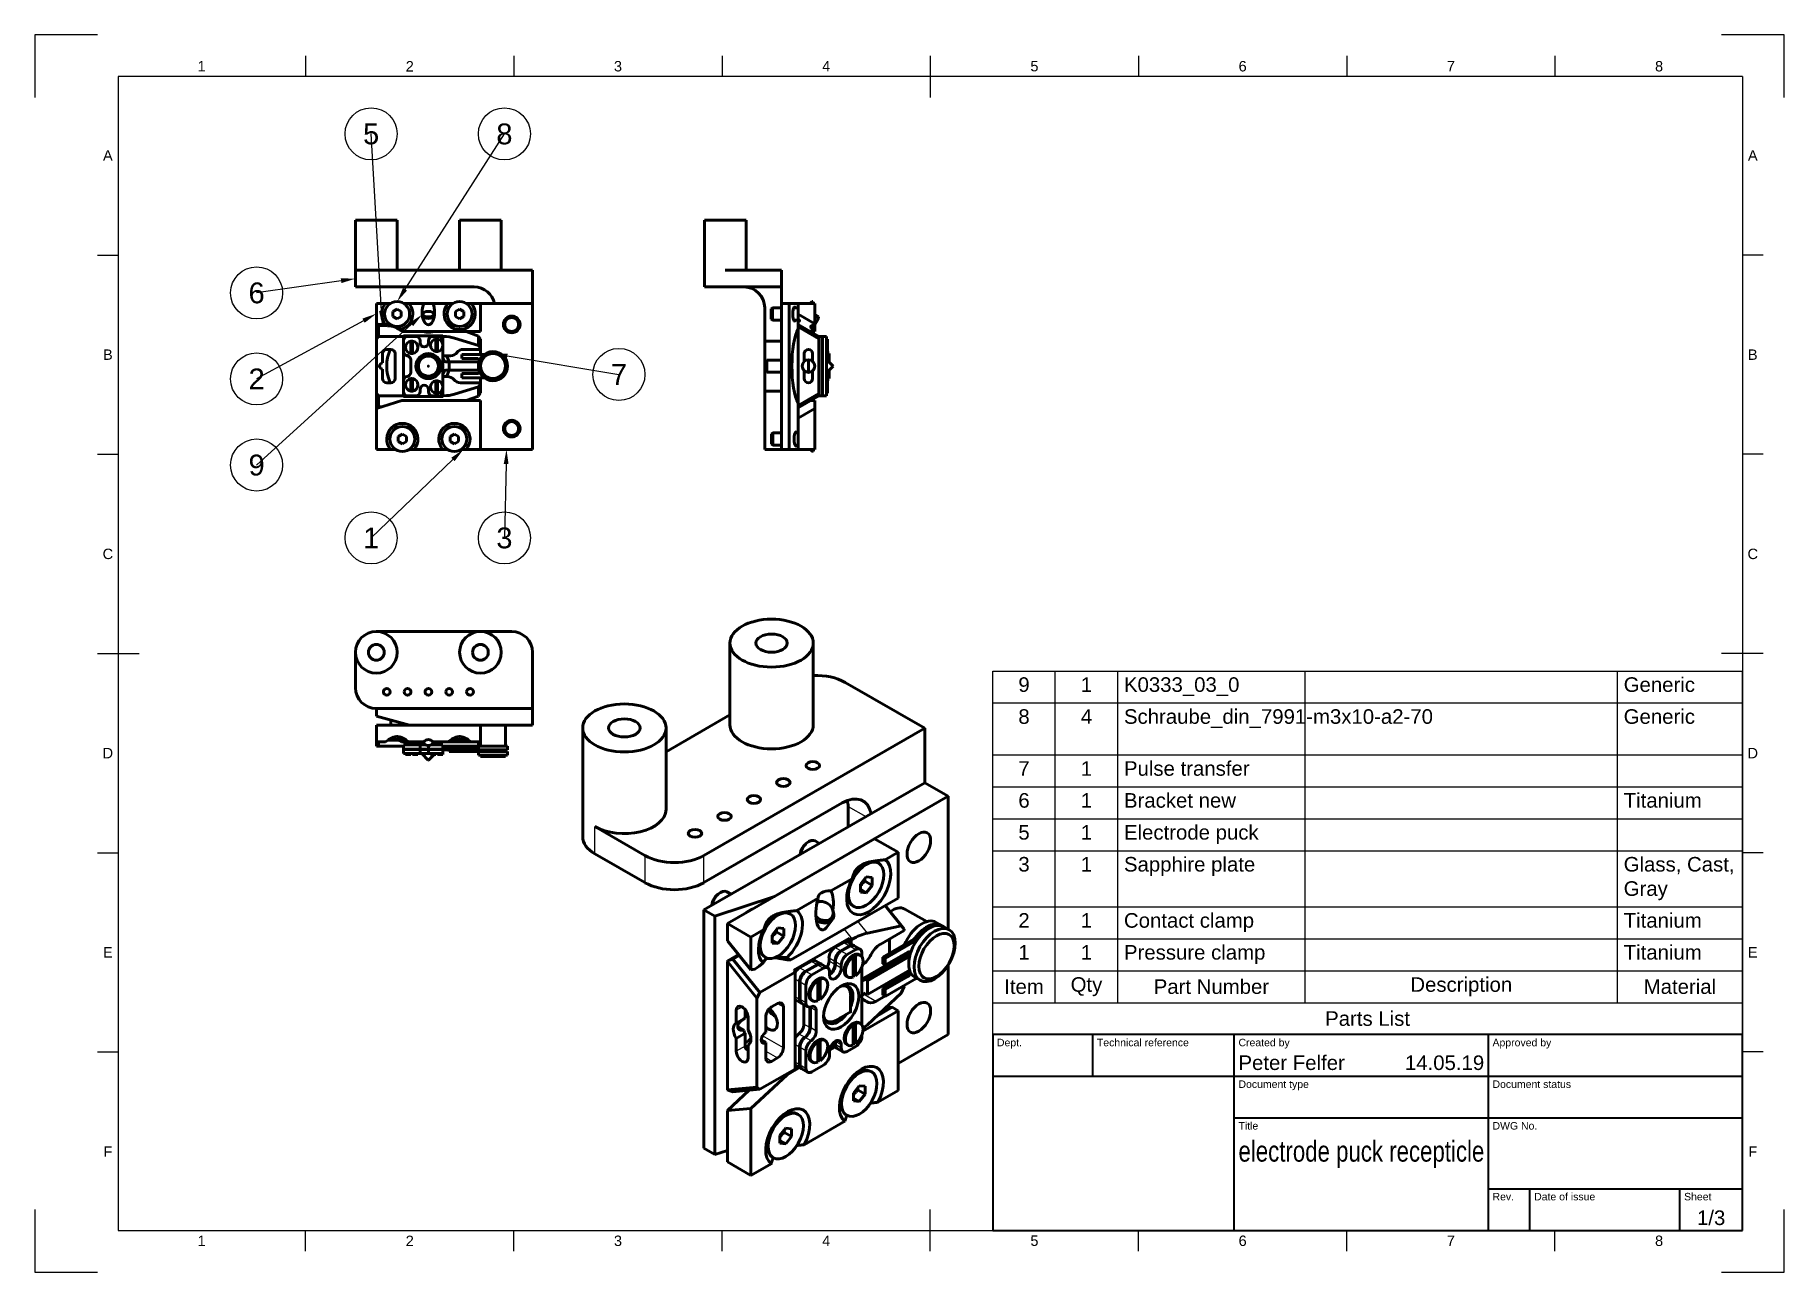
# Model space of a CAD drawing. Header units: millimetres. Extents: x 0 to 420, y 0 to 297.
import ezdxf
from ezdxf import colors
from ezdxf.entities.mleader import LeaderData, LeaderLine
from ezdxf.enums import TextEntityAlignment as Align
from ezdxf.math import Vec2, Vec3

# ---------------------------------------------------------------- set-up
doc = ezdxf.new("R2010")
doc.units = ezdxf.units.MM
doc.header["$LTSCALE"] = 0.75
for name, color, linetype, lineweight in [('Balloons', 7, 'Continuous', 25), ('Border', 7, 'Continuous', 25), ('Parts Lists', 7, 'Continuous', 25), ('TitleBlock', 7, 'Continuous', 35), ('Visible', 7, 'Continuous', 50), ('Visible Narrow', 7, 'Continuous', 25)]:
    doc.layers.add(name, color=color, linetype=linetype, lineweight=lineweight)
doc.styles.add('FusionTitle', font='')
doc.styles.get("Standard").update_dxf_attribs({"font": 'arial.ttf'})
doc.styles.get('FusionTitle').set_extended_font_data('Arial Unicode MS')

# ---------------------------------------------------------------- blocks, each defined once
blk = doc.blocks.new('ISO_A3_SHEET')
at = {"layer": 'Border'}
for p, q in [((15, 297), (0, 297)), ((0, 297), (0, 282)), ((420, 297), (405, 297)), ((420, 282), (420, 297)), ((65, 292), (65, 287)), ((115, 292), (115, 287)), ((165, 292), (165, 287)), ((215, 292), (215, 282)), ((265, 292), (265, 287)), ((315, 292), (315, 287)), ((365, 292), (365, 287)), ((410, 287), (20, 287)), ((20, 287), (20, 10)), ((410, 287), (410, 10)), ((15, 244.16666), (20, 244.16666)), ((415, 244.16666), (410, 244.16666)), ((15, 196.33333), (20, 196.33333)), ((415, 196.33333), (410, 196.33333)), ((15, 148.5), (25, 148.5)), ((415, 148.5), (405, 148.5)), ((15, 100.66667), (20, 100.66667)), ((415, 100.66667), (410, 100.66667)), ((15, 52.83334), (20, 52.83334)), ((415, 52.83334), (410, 52.83334)), ((0, 15), (0, 0)), ((215, 5), (215, 15)), ((420, 0), (420, 15)), ((20, 10), (410, 10)), ((65, 5), (65, 10)), ((115, 5), (115, 10)), ((165, 5), (165, 10)), ((265, 5), (265, 10)), ((315, 5), (315, 10)), ((365, 5), (365, 10)), ((0, 0), (15, 0)), ((405, 0), (420, 0))]:
    blk.add_line(p, q, dxfattribs=at)
at = {"layer": 'Border', "style": 'FusionTitle'}
for s, p in [('1', (40, 289.5)), ('2', (90, 289.5)), ('3', (140, 289.5)), ('4', (190, 289.5)), ('5', (240, 289.5)), ('6', (290, 289.5)), ('7', (340, 289.5)), ('8', (390, 289.5)), ('A', (17.5, 268.08333)), ('A', (412.5, 268.08333)), ('B', (17.5, 220.25)), ('B', (412.5, 220.25)), ('C', (17.5, 172.41667)), ('C', (412.5, 172.41667)), ('D', (17.5, 124.58334)), ('D', (412.5, 124.58334)), ('E', (17.5, 76.75001)), ('E', (412.5, 76.75001)), ('F', (17.5, 28.91668)), ('F', (412.5, 28.91668)), ('1', (40, 7.5)), ('2', (90, 7.5)), ('3', (140, 7.5)), ('4', (190, 7.5)), ('5', (240, 7.5)), ('6', (290, 7.5)), ('7', (340, 7.5)), ('8', (390, 7.5))]:
    blk.add_text(s, height=2.5, dxfattribs=at).set_placement(p, align=Align.MIDDLE)
blk = doc.blocks.new('ISO_TITLEBLOCK')
at = {"layer": 'TitleBlock'}
for p, q in [((0, 47), (-180, 47)), ((-180, 47), (-180, 0)), ((-156, 37), (-156, 47)), ((-122, 0), (-122, 47)), ((-61, 0), (-61, 47)), ((0, 0), (0, 47)), ((-180, 37), (0, 37)), ((-122, 27), (0, 27)), ((-61, 10), (0, 10)), ((-51, 0), (-51, 10)), ((-15, 0), (-15, 10)), ((-180, 0), (0, 0))]:
    blk.add_line(p, q, dxfattribs=at)
at = {"layer": 'TitleBlock', "style": 'FusionTitle'}
for s, p in [('Dept.', (-179, 46)), ('Technical reference', (-155, 46)), ('Created by', (-121, 46)), ('Approved by', (-60, 46)), ('Document type', (-121, 36)), ('Document status', (-60, 36)), ('Title', (-121, 26)), ('DWG No.', (-60, 26)), ('Rev.', (-60, 9)), ('Date of issue', (-50, 9)), ('Sheet', (-14, 9))]:
    blk.add_text(s, height=1.8, dxfattribs=at).set_placement(p, align=Align.TOP_LEFT)
for tag, p, height in [('DEPT', (-179, 38.5), 3.5), ('TECHNICAL_REFERENCE', (-155, 38.5), 3.5), ('CREATED_BY', (-121, 38.5), 3.5), ('APPROVED_BY', (-60, 38.5), 3.5), ('DOCUMENT_TYPE', (-121, 28.5), 3.5), ('DOCUMENT_STATUS', (-60, 28.5), 3.5), ('TITLE_1', (-121, 16.5), 5), ('TITLE_2', (-121, 9), 5), ('TITLE_3', (-121, 1.5), 5), ('DATE_OF_ISSUE', (-50, 1.5), 3.5)]:
    blk.add_attdef(tag, p, '', height=height, dxfattribs=at)
for tag, p in [('CREATED_DATE', (-62, 38.5)), ('APPROVED_DATE', (-1, 38.5))]:
    blk.add_attdef(tag, text='', height=3.5, dxfattribs=at).set_placement(p, align=Align.RIGHT)
for tag, height, p in [('DRAWING_NUMBER', 5, (-30.5, 16.6)), ('REV', 3.5, (-56, 3.1)), ('SHEET', 3.5, (-7.5, 3.1))]:
    blk.add_attdef(tag, text='', height=height, dxfattribs=at).set_placement(p, align=Align.MIDDLE)
blk = doc.blocks.new('*T7')
at = {"layer": 'Parts Lists', "color": 0, "linetype": 'ByBlock', "lineweight": -2, "transparency": 16777216}
for p, q in [((0, 87.284447), (180, 87.284447)), ((0, 0), (0, 87.284447)), ((15, 7.666667), (15, 87.284447)), ((30, 7.666667), (30, 87.284447)), ((75, 7.666667), (75, 87.284447)), ((150, 7.666667), (150, 87.284447)), ((180, 0), (180, 87.284447)), ((0, 79.617781), (180, 79.617781)), ((0, 67.148363), (180, 67.148363)), ((0, 59.481696), (180, 59.481696)), ((0, 51.81503), (180, 51.81503)), ((0, 44.148363), (180, 44.148363)), ((0, 30.666667), (180, 30.666667)), ((0, 23), (180, 23)), ((0, 15.333333), (180, 15.333333)), ((0, 7.666667), (180, 7.666667)), ((0, 0), (180, 0))]:
    blk.add_line(p, q, dxfattribs=at)
at = {"layer": 'Parts Lists', "color": 0, "transparency": 16777216, "char_height": 3.5}
for s, insert, width, attachment_point in [('9', (7.5, 85.784447), 12, 2), ('1', (22.5, 85.784447), 12, 2), ('K0333_03_0', (31.5, 85.784447), 42, 1), ('Generic', (151.5, 85.784447), 27, 1), ('8', (7.5, 78.117781), 12, 2), ('4', (22.5, 78.117781), 12, 2), ('Schraube_din_7991-m3x10-a2-70', (31.5, 78.117781), 42, 1), ('Generic', (151.5, 78.117781), 27, 1), ('7', (7.5, 65.648363), 12, 2), ('1', (22.5, 65.648363), 12, 2), ('Pulse transfer', (31.5, 65.648363), 42, 1), ('6', (7.5, 57.981696), 12, 2), ('1', (22.5, 57.981696), 12, 2), ('Bracket new', (31.5, 57.981696), 42, 1), ('Titanium', (151.5, 57.981696), 27, 1), ('Electrode puck', (31.5, 50.31503), 42, 1), ('5', (7.5, 50.31503), 12, 2), ('1', (22.5, 50.31503), 12, 2), ('3', (7.5, 42.648363), 12, 2), ('1', (22.5, 42.648363), 12, 2), ('Sapphire plate', (31.5, 42.648363), 42, 1), ('Glass, Cast, Gray', (151.5, 42.648363), 27, 1), ('2', (7.5, 29.166667), 12, 2), ('1', (22.5, 29.166667), 12, 2), ('Contact clamp', (31.5, 29.166667), 42, 1), ('Titanium', (151.5, 29.166667), 27, 1), ('1', (7.5, 21.5), 12, 2), ('1', (22.5, 21.5), 12, 2), ('Pressure clamp', (31.5, 21.5), 42, 1), ('Titanium', (151.5, 21.5), 27, 1), ('Item', (7.5, 11.5), 12, 5), ('Qty', (22.5, 11.5), 12, 5), ('Part Number', (52.5, 11.5), 42, 5), ('Description', (112.5, 11.5), 72, 5), ('Material', (165, 11.5), 27, 5), ('Parts List', (90, 3.833333), 177, 5)]:
    blk.add_mtext(s, dxfattribs=dict(at, insert=insert, width=width, attachment_point=attachment_point))
blk = doc.blocks.new('ISO_BALLOON_CIRCULAR_50')
at = {"transparency": 16777216}
blk.add_circle((0, 0), 6.25, dxfattribs=at)
blk.add_attdef('ITEMID', text='', height=5, dxfattribs=at).set_placement((0, 0), align=Align.MIDDLE_CENTER)

msp = doc.modelspace()

# ---------------------------------------------------------------- linework, layer by layer
at = {"layer": 'Visible', "extrusion": (-1, 4e-16, 0)}
for p, q in [((76.97, 252.5), (76.97, 240.5)), ((86.97, 252.5), (76.97, 252.5)), ((86.97, 252.5), (86.97, 240.5)), ((101.97, 252.5), (101.97, 240.5)), ((111.97, 252.5), (101.97, 252.5)), ((111.97, 252.5), (111.97, 240.5)), ((76.97, 240.5), (76.97, 236.5)), ((76.97, 240.5), (81.97, 240.5)), ((119.47, 240.5), (81.97, 240.5)), ((119.47, 232.5), (119.47, 240.5)), ((81.97, 236.5), (76.97, 236.5)), ((81.97, 236.5), (105.47, 236.5)), ((81.97, 227.67), (81.97, 232.5)), ((84.17, 232.5), (81.97, 232.5)), ((84.17, 232.5), (85.31, 232.5)), ((85.97, 230.58), (86.97, 231.15)), ((86.97, 231.15), (87.97, 230.58)), ((88.62, 232.5), (89.76, 232.5)), ((93.38, 232.5), (89.76, 232.5)), ((93.38, 232.5), (95.55, 232.5)), ((99.17, 232.5), (95.55, 232.5)), ((99.17, 232.5), (100.31, 232.5)), ((100.97, 230.58), (101.97, 231.15)), ((101.97, 231.15), (102.97, 230.58)), ((103.62, 232.5), (104.76, 232.5)), ((106.97, 232.5), (104.76, 232.5)), ((106.97, 232.5), (119.47, 232.5)), ((106.97, 232.5), (106.97, 225.77)), ((119.47, 232.5), (119.47, 197.5)), ((81.97, 226.92), (81.97, 227.67)), ((81.97, 227.67), (82.62, 227.46)), ((82.03, 227), (81.97, 226.92)), ((81.97, 226.92), (81.97, 224.04)), ((82.47, 227.25), (82.03, 227)), ((82.47, 227.25), (84.38, 227.25)), ((82.47, 224.61), (82.47, 227.25)), ((85.97, 229.42), (85.97, 230.58)), ((86.97, 228.84), (85.97, 229.42)), ((87.97, 229.42), (86.97, 228.84)), ((87.97, 230.58), (87.97, 229.42)), ((93.21, 230.18), (93.05, 229.95)), ((95.72, 230.18), (95.88, 229.95)), ((100.97, 229.42), (100.97, 230.58)), ((101.97, 228.84), (100.97, 229.42)), ((102.97, 229.42), (101.97, 228.84)), ((102.97, 230.58), (102.97, 229.42)), ((81.97, 224.04), (82.47, 224.61)), ((81.97, 210.96), (81.97, 224.04)), ((82.47, 224.61), (88.47, 224.61)), ((88.47, 224.76), (97.97, 224.76)), ((88.47, 224.61), (88.47, 224.76)), ((88.47, 223.61), (88.47, 224.61)), ((88.47, 223.61), (88.47, 221)), ((88.51, 225.77), (88.74, 225.77)), ((106.97, 225.77), (88.74, 225.77)), ((91.47, 224.61), (89.47, 224.61)), ((90.27, 220.51), (90.27, 223.49)), ((90.67, 223.49), (90.67, 220.51)), ((92.47, 223.11), (92.47, 223.61)), ((94.47, 223.61), (94.47, 223.11)), ((96.97, 224.61), (95.47, 224.61)), ((96.27, 221.01), (96.27, 223.99)), ((96.67, 223.99), (96.67, 221.01)), ((97.97, 224.76), (97.97, 224.61)), ((97.97, 224.61), (97.97, 223.61)), ((97.97, 224.61), (98.15, 224.61)), ((97.97, 222.5), (97.97, 223.61)), ((100.74, 224.22), (106.48, 222.44)), ((103.56, 225.77), (106.48, 224.72)), ((106.48, 224.72), (106.48, 222.44)), ((106.97, 223.93), (106.48, 224.72)), ((106.97, 221.71), (106.97, 223.93)), ((83.47, 218.25), (83.47, 220.5)), ((84.47, 221.5), (85.47, 221.5)), ((86.47, 220.5), (86.47, 214.5)), ((88.47, 221), (88.47, 220.98)), ((88.47, 214.02), (88.47, 220.98)), ((90.22, 219.02), (90.22, 216)), ((97.97, 212.5), (97.97, 222.5)), ((97.97, 220), (99.78, 220)), ((99.47, 218.5), (98.64, 218.5)), ((99.47, 218.5), (99.47, 216.5)), ((106.32, 218.5), (99.47, 218.5)), ((102.47, 219.3), (102.47, 220.3)), ((102.47, 220.3), (107.74, 220.3)), ((106.32, 219.3), (102.47, 219.3)), ((102.9, 221.5), (106.97, 221.5)), ((106.48, 222.44), (106.97, 221.71)), ((106.97, 221.71), (106.97, 221.5)), ((106.97, 221.5), (106.97, 220.3)), ((83.47, 214.5), (83.47, 216.75)), ((90.27, 211.51), (90.27, 214.49)), ((90.67, 214.49), (90.67, 211.51)), ((99.03, 215), (97.97, 215)), ((98.64, 216.5), (99.47, 216.5)), ((99.47, 216.5), (106.32, 216.5)), ((102.47, 214.7), (102.47, 215.7)), ((102.47, 215.7), (106.32, 215.7)), ((107.74, 214.7), (102.47, 214.7)), ((106.97, 214.7), (106.97, 213.5)), ((81.97, 210.96), (81.97, 208.08)), ((82.47, 210.39), (81.97, 210.96)), ((82.47, 210.39), (88.47, 210.39)), ((82.47, 207.75), (82.47, 210.39)), ((85.47, 213.5), (84.47, 213.5)), ((88.47, 214.02), (88.47, 211.39)), ((88.47, 210.39), (88.47, 211.39)), ((88.47, 210.24), (88.47, 210.39)), ((97.97, 210.24), (88.47, 210.24)), ((89.47, 210.39), (91.47, 210.39)), ((92.47, 211.39), (92.47, 211.89)), ((94.47, 211.89), (94.47, 211.39)), ((95.47, 210.39), (96.97, 210.39)), ((96.27, 211.01), (96.27, 213.99)), ((96.67, 213.99), (96.67, 211.01)), ((97.97, 211.39), (97.97, 212.5)), ((97.97, 211.39), (97.97, 210.39)), ((97.97, 210.39), (97.97, 210.24)), ((97.97, 210.39), (98.15, 210.39)), ((100.74, 210.78), (106.48, 212.56)), ((106.97, 213.5), (102.15, 213.5)), ((106.48, 210.28), (103.56, 209.23)), ((106.97, 213.28), (106.48, 212.56)), ((106.48, 212.56), (106.48, 210.28)), ((106.48, 210.28), (106.97, 211.06)), ((106.97, 213.5), (106.97, 213.28)), ((106.97, 211.06), (106.97, 213.28)), ((88.1, 209.23), (81.97, 207.33)), ((81.97, 207.33), (81.97, 208.08)), ((81.97, 208.08), (82.03, 208)), ((81.97, 207.33), (81.97, 197.5)), ((82.03, 208), (82.47, 207.75)), ((83.31, 207.75), (82.47, 207.75)), ((88.1, 209.23), (106.97, 209.23)), ((106.97, 197.5), (106.97, 209.23)), ((85.42, 197.5), (81.97, 197.5)), ((86.56, 197.5), (85.42, 197.5)), ((87.22, 200.58), (88.22, 201.15)), ((87.22, 199.42), (87.22, 200.58)), ((88.22, 198.84), (87.22, 199.42)), ((88.22, 201.15), (89.22, 200.58)), ((89.22, 199.42), (88.22, 198.84)), ((89.22, 200.58), (89.22, 199.42)), ((91.01, 197.5), (89.87, 197.5)), ((97.92, 197.5), (91.01, 197.5)), ((99.06, 197.5), (97.92, 197.5)), ((99.72, 200.58), (100.72, 201.15)), ((99.72, 199.42), (99.72, 200.58)), ((100.72, 198.84), (99.72, 199.42)), ((100.72, 201.15), (101.72, 200.58)), ((101.72, 199.42), (100.72, 198.84)), ((101.72, 200.58), (101.72, 199.42)), ((103.51, 197.5), (102.37, 197.5)), ((106.97, 197.5), (103.51, 197.5)), ((119.47, 197.5), (106.97, 197.5))]:
    msp.add_line(p, q, dxfattribs=at)
at = {"layer": 'Visible'}
for p, q in [((170.74, 252.5), (160.74, 252.5)), ((160.74, 252.5), (160.74, 240.5)), ((170.74, 252.5), (170.74, 240.5)), ((160.74, 240.5), (160.74, 236.5)), ((174.24, 240.5), (165.74, 240.5)), ((174.24, 240.5), (179.24, 240.5)), ((179.24, 236.5), (179.24, 240.5)), ((165.74, 236.5), (160.74, 236.5)), ((174.24, 236.5), (165.74, 236.5)), ((179.24, 236.5), (174.24, 236.5)), ((179.24, 232.5), (179.24, 236.5)), ((175.24, 223.48), (175.24, 231.5)), ((176.82, 231.23), (177.09, 231.5)), ((176.82, 231.23), (176.82, 228.77)), ((177.09, 231.5), (177.09, 228.5)), ((179.24, 231.5), (177.09, 231.5)), ((181.1, 232.5), (179.24, 232.5)), ((179.24, 232.5), (179.24, 197.5)), ((181.1, 197.5), (181.1, 232.5)), ((181.1, 232.5), (183.24, 232.5)), ((183.24, 231.5), (182.22, 231.5)), ((183.24, 232.5), (183.24, 229.97)), ((187.24, 232.5), (183.24, 232.5)), ((186.16, 232.5), (186.66, 233)), ((186.66, 233), (186.66, 232.5)), ((186.82, 233), (186.66, 233)), ((186.82, 233), (186.82, 232.5)), ((187.24, 227.67), (187.24, 232.5)), ((176.82, 228.77), (177.09, 228.5)), ((179.24, 228.5), (177.09, 228.5)), ((183.54, 228.5), (182.22, 228.5)), ((183.24, 229.97), (187.24, 227.67)), ((183.24, 228.8), (183.24, 229.97)), ((183.24, 228.33), (183.24, 228.5)), ((183.24, 227.5), (183.24, 228.33)), ((183.24, 227), (183.24, 227.5)), ((183.24, 227.5), (183.67, 227.25)), ((183.67, 227.25), (183.24, 227)), ((183.24, 227), (183.24, 226.92)), ((183.24, 226.92), (183.24, 208.08)), ((183.24, 226.92), (188.24, 224.04)), ((188.24, 224.61), (183.67, 227.25)), ((186.48, 227.18), (186.66, 227)), ((186.66, 227.25), (186.66, 227)), ((186.82, 227), (186.66, 227)), ((186.82, 227.31), (186.82, 227)), ((187.24, 229.81), (188.12, 229.3)), ((187.24, 229.46), (188.12, 228.95)), ((188.12, 228.95), (187.24, 227.43)), ((187.24, 227.67), (187.24, 227.46)), ((187.24, 227.46), (187.24, 226.42)), ((188.12, 229.3), (188.12, 228.95)), ((175.24, 218.46), (175.24, 223.48)), ((179.24, 223.48), (175.24, 223.48)), ((186.24, 225.77), (187.02, 225.77)), ((186.57, 225.77), (186.49, 225.62)), ((187.02, 225.77), (187.24, 225.77)), ((187.24, 225.77), (187.24, 226.42)), ((188.99, 224.61), (188.24, 224.61)), ((188.24, 224.04), (188.24, 224.61)), ((188.24, 210.96), (188.24, 224.04)), ((188.99, 224.61), (188.99, 223.61)), ((188.99, 223.61), (188.99, 220.98)), ((189.07, 223.3), (188.99, 223.3)), ((189.07, 222.8), (188.99, 222.8)), ((189.07, 223.61), (189.07, 224.61)), ((190.07, 224.61), (189.07, 224.61)), ((189.07, 221), (189.07, 223.61)), ((190.07, 224.61), (190.07, 223.61)), ((190.27, 223.99), (190.07, 223.99)), ((190.07, 223.61), (190.07, 221)), ((190.27, 223.49), (190.07, 223.49)), ((190.27, 223.99), (190.27, 223.49)), ((190.27, 223.49), (190.27, 220.51)), ((175.24, 218.46), (175.74, 218.96)), ((175.24, 216.54), (175.24, 218.46)), ((175.74, 218.96), (175.74, 216.04)), ((179.24, 218.96), (175.74, 218.96)), ((184.74, 218.62), (184.74, 220.5)), ((185.74, 216), (185.74, 219)), ((186.74, 220.5), (186.74, 218.62)), ((189.07, 221.2), (188.99, 221.2)), ((188.99, 220.98), (188.99, 219.99)), ((188.99, 219), (188.99, 219.99)), ((188.99, 219), (188.99, 215.98)), ((189.07, 220.01), (189.07, 221)), ((189.07, 220.01), (189.07, 219.02)), ((189.07, 216), (189.07, 219.02)), ((190.07, 221), (190.07, 220.01)), ((190.07, 220.51), (190.27, 220.51)), ((190.07, 219.02), (190.07, 220.01)), ((191.64, 217.52), (190.07, 219.1)), ((190.07, 219.02), (190.07, 216)), ((190.27, 221), (190.42, 221)), ((190.42, 218.75), (190.42, 221)), ((190.74, 220.5), (190.42, 220.5)), ((190.74, 220.5), (190.74, 218.43)), ((175.24, 211.52), (175.24, 216.54)), ((175.24, 216.54), (175.74, 216.04)), ((179.24, 216.04), (175.74, 216.04)), ((184.74, 214.5), (184.74, 216.38)), ((186.74, 216.38), (186.74, 214.5)), ((188.99, 214.99), (188.99, 215.98)), ((188.99, 214.99), (188.99, 214)), ((189.07, 216), (189.07, 215.01)), ((189.07, 214.02), (189.07, 215.01)), ((191.64, 217.47), (190.07, 215.9)), ((190.07, 215.01), (190.07, 216)), ((190.07, 215.01), (190.07, 214.02)), ((190.27, 214.49), (190.07, 214.49)), ((190.27, 214.49), (190.27, 211.51)), ((190.42, 214), (190.42, 216.25)), ((190.74, 214.5), (190.42, 214.5)), ((190.74, 216.57), (190.74, 214.5)), ((191.64, 217.52), (191.64, 217.47)), ((179.24, 211.52), (175.24, 211.52)), ((175.24, 197.5), (175.24, 211.52)), ((188.24, 210.96), (183.24, 208.08)), ((183.67, 207.75), (188.24, 210.39)), ((188.24, 210.39), (188.24, 210.96)), ((188.24, 210.39), (188.99, 210.39)), ((188.99, 214), (188.99, 211.39)), ((189.07, 213.8), (188.99, 213.8)), ((189.07, 212.2), (188.99, 212.2)), ((189.07, 211.7), (188.99, 211.7)), ((188.99, 211.39), (188.99, 210.39)), ((189.07, 211.39), (189.07, 214.02)), ((189.07, 210.39), (189.07, 211.39)), ((189.07, 210.39), (190.07, 210.39)), ((190.07, 214.02), (190.07, 211.39)), ((190.07, 211.51), (190.27, 211.51)), ((190.07, 211.39), (190.07, 210.39)), ((190.07, 211.01), (190.27, 211.01)), ((190.27, 214), (190.42, 214)), ((190.27, 211.51), (190.27, 211.01)), ((183.24, 208.08), (183.24, 208)), ((183.24, 207.5), (183.24, 208)), ((183.24, 208), (183.67, 207.75)), ((183.67, 207.75), (183.24, 207.5)), ((183.24, 207.5), (183.24, 205.02)), ((183.24, 205.02), (187.24, 207.33)), ((186.24, 209.23), (187.24, 209.23)), ((187.24, 209.23), (187.24, 207.33)), ((187.24, 207.33), (187.24, 197.5)), ((183.24, 197.5), (183.24, 205.02)), ((179.24, 197.5), (175.24, 197.5)), ((176.89, 201.23), (177.16, 201.5)), ((176.89, 201.23), (176.89, 198.77)), ((176.89, 198.77), (177.16, 198.5)), ((177.16, 201.5), (177.16, 198.5)), ((179.24, 201.5), (177.16, 201.5)), ((179.24, 198.5), (177.16, 198.5)), ((179.24, 197.5), (181.1, 197.5)), ((183.24, 197.5), (181.1, 197.5)), ((183.24, 201.5), (182.56, 201.5)), ((183.24, 198.5), (182.56, 198.5)), ((187.24, 197.5), (183.24, 197.5)), ((186.23, 197.5), (186.73, 197)), ((186.73, 197.5), (186.73, 197)), ((186.89, 197.5), (186.89, 197)), ((186.89, 197), (186.73, 197))]:
    msp.add_line(p, q, dxfattribs=at)
at = {"layer": 'Visible', "extrusion": (-1, 4e-16, 2e-16)}
for p, q in [((81.97, 153.79), (106.97, 153.79)), ((106.97, 153.79), (114.47, 153.79)), ((76.97, 140.29), (76.97, 148.79)), ((119.47, 135.29), (119.47, 148.79)), ((119.47, 135.29), (81.97, 135.29)), ((81.97, 133.44), (81.97, 135.29)), ((119.47, 135.29), (119.47, 131.29)), ((81.97, 133.44), (89.97, 131.29)), ((81.97, 127.29), (81.97, 131.29)), ((106.97, 131.29), (81.97, 131.29)), ((85.47, 131.29), (85.47, 132.5)), ((88.47, 131.29), (88.47, 131.69)), ((89.72, 131.29), (89.72, 131.36)), ((89.97, 131.29), (119.47, 131.29)), ((106.97, 131.29), (106.97, 127.29)), ((112.97, 126.29), (112.97, 131.29)), ((84.17, 127.29), (81.97, 127.29)), ((81.97, 127.29), (81.97, 126.29)), ((81.97, 126.29), (82.47, 126.29)), ((82.47, 126.29), (82.47, 127.29)), ((82.47, 126.29), (88.47, 126.29)), ((89.16, 127.71), (84.77, 127.71)), ((88.92, 127.87), (85.01, 127.87)), ((89.76, 127.29), (88.09, 127.29)), ((88.47, 126.54), (93.81, 126.54)), ((88.47, 126.29), (88.47, 126.54)), ((88.47, 126.29), (88.47, 125.54)), ((93.38, 127.29), (89.76, 127.29)), ((92.47, 125.54), (92.47, 126.54)), ((94.47, 126.41), (94.47, 125.54)), ((95.12, 126.54), (97.97, 126.54)), ((99.17, 127.29), (95.55, 127.29)), ((97.97, 126.54), (97.97, 126.29)), ((97.97, 125.54), (97.97, 126.29)), ((97.97, 126.29), (98.15, 126.29)), ((100.74, 126.29), (98.15, 126.29)), ((104.76, 127.29), (99.17, 127.29)), ((104.16, 127.71), (99.77, 127.71)), ((103.92, 127.87), (100.01, 127.87)), ((100.74, 126.29), (106.48, 126.29)), ((106.97, 127.29), (104.76, 127.29)), ((106.47, 126.29), (106.47, 125.74)), ((106.48, 127.29), (106.48, 126.29)), ((106.48, 126.29), (106.97, 126.29)), ((106.97, 126.29), (106.97, 127.29)), ((106.97, 126.29), (113.47, 126.29)), ((113.47, 126.29), (113.47, 125.39)), ((89.47, 125.54), (88.47, 125.54)), ((88.47, 125.46), (89.47, 125.46)), ((88.47, 125.46), (88.47, 124.46)), ((89.47, 124.46), (88.47, 124.46)), ((88.97, 124.26), (88.97, 124.46)), ((90.27, 124.26), (88.97, 124.26)), ((91.47, 125.54), (89.47, 125.54)), ((89.47, 125.46), (91.47, 125.46)), ((91.47, 124.46), (89.47, 124.46)), ((89.67, 125.46), (89.67, 125.54)), ((90.27, 124.26), (90.27, 124.46)), ((90.67, 124.46), (90.67, 124.26)), ((91.97, 124.26), (90.67, 124.26)), ((91.27, 125.46), (91.27, 125.54)), ((92.47, 125.54), (91.47, 125.54)), ((91.47, 125.46), (92.47, 125.46)), ((92.47, 124.46), (91.47, 124.46)), ((91.97, 124.26), (91.97, 124.46)), ((92.47, 125.54), (94.47, 125.54)), ((94.47, 125.46), (92.47, 125.46)), ((92.47, 124.46), (92.47, 125.46)), ((92.47, 124.46), (94.47, 124.46)), ((94.44, 122.89), (92.87, 124.46)), ((94.49, 122.89), (94.44, 122.89)), ((95.47, 125.54), (94.47, 125.54)), ((94.47, 125.46), (95.47, 125.46)), ((94.47, 125.46), (94.47, 124.46)), ((95.47, 124.46), (94.47, 124.46)), ((94.49, 122.89), (95.87, 124.26)), ((94.97, 124.26), (94.97, 124.46)), ((96.27, 124.26), (94.97, 124.26)), ((96.97, 125.54), (95.47, 125.54)), ((95.47, 125.46), (96.97, 125.46)), ((96.97, 124.46), (95.47, 124.46)), ((95.67, 125.46), (95.67, 125.54)), ((96.27, 124.26), (96.27, 124.46)), ((96.67, 124.46), (96.67, 124.26)), ((97.97, 124.26), (96.67, 124.26)), ((97.97, 125.54), (96.97, 125.54)), ((96.97, 125.46), (97.97, 125.46)), ((97.97, 124.46), (96.97, 124.46)), ((97.27, 125.46), (97.27, 125.54)), ((98.26, 125.74), (97.97, 125.74)), ((97.97, 124.46), (97.97, 125.46)), ((97.97, 125.36), (98.26, 125.36)), ((97.97, 124.26), (97.97, 124.46)), ((98.64, 125.74), (98.26, 125.74)), ((98.26, 125.36), (98.64, 125.36)), ((98.64, 125.74), (106.61, 125.74)), ((102.47, 125.36), (98.64, 125.36)), ((99.47, 125.39), (99.47, 125.01)), ((99.47, 125.39), (102.47, 125.39)), ((102.47, 125.01), (99.47, 125.01)), ((102.47, 125.39), (102.47, 125.01)), ((102.47, 125.39), (107.74, 125.39)), ((102.47, 125.01), (107.74, 125.01)), ((106.47, 125.01), (106.47, 124.11)), ((106.47, 124.11), (113.47, 124.11)), ((106.97, 123.79), (106.97, 124.11)), ((112.97, 123.79), (106.97, 123.79)), ((107.96, 125.39), (107.74, 125.39)), ((107.74, 125.01), (107.96, 125.01)), ((107.96, 125.39), (112.18, 125.39)), ((107.96, 125.39), (113.47, 125.39)), ((107.96, 125.01), (112.18, 125.01)), ((107.96, 125.01), (113.47, 125.01)), ((112.33, 125.39), (112.33, 125.01)), ((112.97, 123.79), (112.97, 124.11)), ((113.47, 125.01), (113.47, 124.11))]:
    msp.add_line(p, q, dxfattribs=at)
at = {"layer": 'Visible', "extrusion": (-0.707107, -0.407196, 0.578093)}
for p, q in [((166.88, 150.99), (166.88, 131.37)), ((186.88, 150.99), (186.88, 131.37)), ((213.65, 130.56), (194.56, 141.55)), ((131.53, 130.63), (131.53, 104.47)), ((151.53, 124.91), (166.88, 133.75)), ((151.53, 130.63), (151.53, 111.01)), ((213.65, 130.56), (160.62, 100.02)), ((213.65, 117.47), (213.65, 130.56)), ((213.65, 117.47), (160.62, 86.93)), ((177.59, 90.19), (219.31, 114.22)), ((213.65, 117.47), (219.31, 114.22)), ((219.31, 114.22), (219.31, 82.29)), ((160.62, 93.48), (193.85, 112.61)), ((195.27, 106.89), (195.27, 111.77)), ((146.48, 100.02), (134.46, 106.94)), ((201.63, 104.04), (166.28, 83.68)), ((185.47, 103.11), (185.85, 103.33)), ((188.36, 102.91), (187.36, 103.49)), ((201.63, 104.04), (207.29, 100.78)), ((146.48, 93.48), (134.46, 100.4)), ((197.35, 96.81), (199.38, 97.99)), ((198.15, 97.27), (198.01, 97.35)), ((202.62, 98.16), (202.39, 98.29)), ((207.29, 100.78), (204.17, 98.98)), ((207.29, 100.78), (207.29, 89.77)), ((196.26, 94.43), (191.14, 91.48)), ((198.21, 93.09), (199.62, 94.85)), ((198.21, 91.2), (198.21, 93.09)), ((201.04, 92.83), (199.34, 93.81)), ((199.62, 94.85), (201.04, 94.72)), ((201.04, 92.83), (199.62, 91.07)), ((201.04, 94.72), (201.04, 92.83)), ((163.24, 85.42), (177.59, 90.19)), ((164.26, 90.9), (164.64, 91.12)), ((167.15, 90.69), (166.15, 91.27)), ((207.29, 89.77), (181.52, 74.93)), ((188.08, 89.72), (182.96, 86.77)), ((188.65, 88.96), (188.36, 88.96)), ((195.15, 91.53), (195.15, 90.65)), ((199.62, 91.07), (198.21, 91.89)), ((199.62, 91.07), (198.21, 91.2)), ((163.24, 85.42), (160.62, 86.93)), ((160.62, 86.93), (160.62, 29.71)), ((163.24, 28.19), (163.24, 85.42)), ((176.14, 84.59), (178.17, 85.77)), ((176.94, 85.06), (176.8, 85.13)), ((181.4, 85.95), (181.18, 86.08)), ((191.48, 84.65), (190.34, 83.03)), ((191.58, 86.91), (191.68, 86.64)), ((196.63, 87.76), (196.4, 87.89)), ((204.13, 87.96), (208.02, 83.13)), ((208.7, 82.33), (204.16, 87.97)), ((214.13, 84.12), (208.87, 87.15)), ((166.28, 83.68), (166.28, 79.55)), ((171.93, 80.42), (166.28, 83.68)), ((175.05, 82.22), (171.93, 80.42)), ((171.93, 72.52), (171.93, 80.42)), ((176.99, 80.88), (178.41, 82.63)), ((176.99, 78.99), (176.99, 80.88)), ((179.82, 80.62), (178.13, 81.59)), ((178.41, 82.63), (179.82, 82.5)), ((179.82, 80.62), (178.41, 78.86)), ((179.82, 82.5), (179.82, 80.62)), ((182.19, 72.44), (195.62, 80.18)), ((195.62, 80.18), (195.62, 78.99)), ((195.62, 80.18), (195.97, 79.74)), ((195.97, 79.74), (196.23, 79.89)), ((199.89, 81.35), (208.02, 83.13)), ((202.96, 78.67), (208.7, 81.98)), ((203.61, 75.62), (211.06, 79.91)), ((205.17, 79.94), (205.17, 76.51)), ((208.02, 83.13), (208.7, 82.33)), ((208.7, 82.33), (208.7, 81.98)), ((216.44, 83.95), (217.71, 83.21)), ((217.39, 83.36), (217.91, 83.07)), ((218.25, 82.91), (219.52, 82.17)), ((219.47, 81.05), (219.02, 81.31)), ((166.28, 79.55), (171.93, 72.52)), ((168.95, 76.22), (166.37, 74.74)), ((167.59, 75.15), (169.11, 76.02)), ((173.94, 79.32), (173.94, 78.43)), ((175.41, 75.55), (175.19, 75.68)), ((178.41, 78.86), (176.99, 79.67)), ((178.41, 78.86), (176.99, 78.99)), ((192.08, 77.91), (194.21, 79.13)), ((195.62, 78.31), (193.5, 77.09)), ((193.61, 77.03), (195.73, 78.25)), ((197.15, 77.44), (195.03, 76.21)), ((195.2, 79.23), (196.62, 78.41)), ((195.97, 79.74), (195.97, 78.78)), ((196.44, 75.68), (196.16, 75.84)), ((196.44, 70.82), (196.44, 75.68)), ((196.55, 71.63), (196.55, 76.04)), ((196.72, 76.17), (197.01, 76)), ((198.15, 77.53), (196.73, 78.35)), ((197.01, 76), (197.01, 71.14)), ((198.22, 76.01), (197.94, 76.17)), ((198.56, 75.69), (198.56, 76.61)), ((198.56, 70.34), (208.98, 76.34)), ((209.11, 75.8), (198.56, 69.72)), ((199.37, 70.23), (209.07, 75.82)), ((203.61, 75.62), (204.15, 75.31)), ((203.61, 73.98), (203.61, 75.62)), ((204.15, 75.31), (211.6, 79.6)), ((209.61, 76.82), (204.15, 73.67)), ((166.37, 74.74), (166.28, 74.56)), ((166.28, 74.56), (166.28, 43.74)), ((166.28, 74.56), (173.35, 65.77)), ((167.59, 75.15), (166.37, 74.74)), ((174.05, 67.12), (167.59, 75.15)), ((171.93, 72.52), (172.86, 72.72)), ((174.05, 67.12), (182.54, 72)), ((182.54, 72), (182.19, 72.44)), ((182.54, 48.74), (182.54, 72)), ((183.6, 73.02), (186.43, 74.65)), ((187.84, 73.84), (185.01, 72.21)), ((185.13, 72.14), (187.96, 73.77)), ((189.37, 72.96), (186.54, 71.33)), ((188.84, 73.93), (187.43, 74.75)), ((190.37, 73.05), (188.95, 73.87)), ((190.67, 74.64), (190.67, 75.46)), ((190.78, 71.32), (190.78, 72.14)), ((192.08, 74.64), (192.08, 73.83)), ((192.2, 73.76), (192.2, 74.58)), ((193.61, 73.76), (193.61, 72.95)), ((198.56, 59.34), (198.56, 73.24)), ((209.61, 75.51), (199.91, 69.92)), ((199.91, 66.65), (209.61, 72.24)), ((203.61, 73.98), (204.15, 73.67)), ((204.15, 73.67), (204.15, 75.31)), ((205.17, 74.26), (205.17, 74.14)), ((206.29, 74.79), (206.19, 74.85)), ((209.45, 71.82), (209.53, 71.77)), ((219.31, 73.71), (219.31, 56.99)), ((183.6, 69.76), (183.6, 65.46)), ((183.71, 65.42), (183.71, 69.69)), ((185.13, 68.88), (185.13, 64.6)), ((187.96, 69.97), (187.67, 70.14)), ((187.96, 65.11), (187.96, 69.97)), ((188.07, 65.92), (188.07, 70.34)), ((188.24, 70.46), (188.52, 70.3)), ((188.52, 70.3), (188.52, 65.44)), ((189.74, 70.31), (189.45, 70.47)), ((195.23, 70.81), (194.94, 70.97)), ((197.01, 71.14), (196.72, 71.3)), ((199.37, 70.23), (199.91, 69.92)), ((199.91, 69.92), (199.91, 66.65)), ((209.07, 71.24), (203.61, 68.1)), ((203.61, 68.1), (204.15, 67.79)), ((203.61, 68.1), (203.61, 66.46)), ((204.15, 67.79), (209.61, 70.93)), ((211.6, 70.45), (204.15, 66.15)), ((204.15, 66.15), (204.15, 67.79)), ((206.25, 70.31), (206.85, 69.96)), ((208.7, 68.55), (208.02, 66.96)), ((208.7, 68.78), (208.7, 68.55)), ((211.26, 70.77), (212.53, 70.04)), ((213.49, 70.65), (213.03, 70.91)), ((170.52, 60.98), (170.52, 63.03)), ((173.35, 65.77), (174.05, 67.12)), ((173.35, 44.39), (173.35, 65.77)), ((176.88, 63.66), (178.3, 64.47)), ((179.71, 63.65), (179.71, 53.84)), ((182.6, 65.35), (184.02, 64.54)), ((184.13, 64.5), (185.54, 63.69)), ((184.66, 59.52), (184.66, 64.19)), ((186.07, 63.61), (186.07, 58.71)), ((186.19, 58.67), (186.19, 63.6)), ((186.74, 65.11), (186.46, 65.27)), ((188.52, 65.44), (188.24, 65.6)), ((195.87, 62.51), (195.87, 66.37)), ((198.56, 66.45), (199.41, 66.94)), ((198.56, 65.61), (199.47, 65.08)), ((199.41, 66.94), (199.91, 66.65)), ((199.89, 59.38), (208.02, 66.96)), ((204.04, 66.21), (201.89, 64.98)), ((205.87, 63.55), (201.92, 61.27)), ((203.61, 66.46), (204.15, 66.15)), ((205.87, 63.55), (204.2, 63.39)), ((207.29, 62.73), (205.87, 63.55)), ((168.4, 59.76), (168.4, 62.83)), ((170.52, 60.98), (168.4, 59.76)), ((170.1, 58.17), (168.75, 58.94)), ((171.23, 61.21), (171.23, 58.13)), ((175.47, 57.53), (175.47, 61.21)), ((187.6, 62.79), (187.6, 57.85)), ((195.84, 62.44), (192.49, 60.5)), ((196.44, 59.33), (196.16, 59.49)), ((196.44, 54.47), (196.44, 59.33)), ((196.55, 55.27), (196.55, 59.69)), ((196.72, 59.82), (197.01, 59.65)), ((197.01, 59.65), (197.01, 54.79)), ((198.22, 59.66), (197.94, 59.82)), ((198.82, 57.86), (207.29, 62.73)), ((207.29, 43.55), (207.29, 62.73)), ((168.4, 56.1), (170.52, 57.32)), ((168.4, 53.02), (168.4, 56.1)), ((170.52, 54.25), (170.52, 57.32)), ((170.52, 55.05), (171.23, 55.46)), ((175.47, 55.07), (174.41, 55.68)), ((175.47, 51.4), (175.47, 55.07)), ((187.96, 55.26), (187.67, 55.42)), ((187.96, 50.4), (187.96, 55.26)), ((188.07, 51.21), (188.07, 55.62)), ((188.24, 55.75), (188.52, 55.58)), ((188.52, 55.58), (188.52, 50.72)), ((189.74, 55.59), (189.45, 55.75)), ((192.08, 55.34), (192.08, 54.65)), ((192.2, 54.59), (192.2, 55.4)), ((195.23, 54.46), (194.94, 54.62)), ((197.01, 54.79), (196.72, 54.95)), ((198.56, 56.62), (198.56, 56.89)), ((219.31, 56.99), (207.29, 50.07)), ((171.39, 54.57), (171.23, 54.47)), ((171.23, 54.47), (171.23, 51.4)), ((178.3, 51.39), (176.88, 50.57)), ((183.6, 54.04), (183.6, 49.77)), ((183.71, 49.7), (183.71, 54)), ((185.13, 53.18), (185.13, 48.89)), ((186.74, 50.39), (186.46, 50.55)), ((188.52, 50.72), (188.24, 50.88)), ((190.78, 52.14), (190.78, 52.96)), ((190.8, 53.24), (192.08, 53.98)), ((191.71, 54.19), (190.92, 53.74)), ((192.5, 53.73), (191.25, 54.45)), ((194.03, 52.85), (192.61, 53.67)), ((193.61, 54.59), (193.61, 53.77)), ((195.03, 52.95), (197.15, 54.17)), ((180.61, 47.37), (171.93, 39.27)), ((174.05, 43.86), (182.54, 48.74)), ((180.61, 47.37), (183.59, 49.09)), ((180.8, 47.74), (180.61, 47.37)), ((183.22, 49.31), (182.54, 48.91)), ((182.6, 49.66), (184.02, 48.85)), ((185.54, 47.97), (184.13, 48.78)), ((186.54, 48.07), (189.37, 49.69)), ((196.56, 47.19), (197.71, 47.86)), ((200.95, 48.03), (200.72, 48.16)), ((173.35, 44.39), (166.28, 43.74)), ((166.28, 43.74), (166.37, 43.67)), ((171.49, 43.62), (166.28, 38.75)), ((166.37, 43.67), (167.59, 43.26)), ((167.59, 43.26), (174.05, 43.86)), ((174.05, 43.86), (173.35, 44.39)), ((196.54, 42.96), (197.95, 44.72)), ((196.54, 41.08), (196.54, 42.96)), ((199.37, 42.7), (197.67, 43.68)), ((197.95, 44.72), (199.37, 44.59)), ((199.37, 42.7), (197.95, 40.95)), ((199.37, 44.59), (199.37, 42.7)), ((207.29, 43.55), (202.4, 40.74)), ((166.28, 38.75), (171.93, 39.27)), ((166.28, 26.45), (166.28, 38.75)), ((171.93, 39.27), (171.93, 23.19)), ((183.27, 37.85), (183.05, 37.98)), ((193.49, 41.86), (193.49, 40.52)), ((197.95, 40.95), (196.54, 41.76)), ((197.95, 40.95), (196.54, 41.08)), ((178.86, 32.78), (180.28, 34.54)), ((178.88, 37.01), (180.04, 37.68)), ((180.28, 34.54), (181.69, 34.41)), ((181.69, 34.41), (181.69, 32.52)), ((194.5, 36.18), (184.72, 30.56)), ((194.96, 37.63), (194.74, 37.76)), ((160.62, 29.71), (163.24, 28.19)), ((175.81, 31.68), (175.81, 30.34)), ((178.86, 30.9), (178.86, 32.78)), ((180.28, 30.77), (178.86, 31.58)), ((180.28, 30.77), (178.86, 30.9)), ((181.69, 32.52), (179.99, 33.5)), ((181.69, 32.52), (180.28, 30.77)), ((166.28, 29.2), (163.24, 28.19)), ((171.93, 23.19), (166.28, 26.45)), ((176.82, 26), (171.93, 23.19)), ((177.28, 27.45), (177.06, 27.58))]:
    msp.add_line(p, q, dxfattribs=at)
at = {"layer": 'Visible', "extrusion": (0, 0, -1)}
for centre, radius in [((-86.97, 230), 3), ((-101.97, 230), 3), ((-114.47, 227.5), 2), ((-114.47, 227.5), 1.67), ((-94.47, 217.5), 2.5), ((-94.47, 217.5), 2.4), ((-109.97, 217.5), 3), ((-94.47, 217.5), 0.025), ((-88.22, 200), 3), ((-100.72, 200), 3), ((-114.47, 202.5), 2), ((-114.47, 202.5), 1.67), ((-81.97, 148.79), 1.89), ((-106.97, 148.79), 1.89), ((-84.47, 139.29), 0.811), ((-89.47, 139.29), 0.811), ((-94.47, 139.29), 0.811), ((-99.47, 139.29), 0.811), ((-104.47, 139.29), 0.811)]:
    msp.add_circle(centre, radius, dxfattribs=at)
at = {"layer": 'Visible'}
for centre, radius in [((94.47, 217.5), 3), ((109.97, 217.5), 3.5), ((81.97, 148.79), 5), ((106.97, 148.79), 5)]:
    msp.add_circle(centre, radius, dxfattribs=at)
for centre, radius, start, end in [((105.47, 231.5), 5, 11.537, 90), ((82.12, 235.05), 7.6, 273.7296, 284.4026), ((88.25, 242.84), 15.74, 254.3711, 258.9022), ((84.53, 222.12), 5.08, 62.4492, 83.1665), ((93.15, 241.33), 15.74, 246.7135, 251.2446), ((188.44, 228.76), 2.62, 225.9427, 242.7204), ((93.97, 231.58), 7.82, 221.2627, 228.0232), ((93.47, 223.11), 1, 180, 0), ((84.47, 220.5), 1, 90, 180), ((94.47, 217.5), 10, 156.4218, 203.5782), ((85.47, 220.5), 1, 0, 90), ((89.22, 219.02), 1, 0, 82.8192), ((89.22, 219), 1, 0, 82.8192), ((94.47, 217.5), 4, 18.553, 28.955), ((98.64, 218.9), 0.4, 198.553, 270), ((94.47, 217.5), 5, 11.537, 30), ((102.9, 219.5), 2, 90, 141.3178), ((106.32, 218.9), 0.4, 270, 90), ((107.74, 220.7), 0.4, 270, 304.8638), ((185.74, 220.5), 1, 0, 180), ((185.74, 217.5), 1.5, 48.1897, 131.8103), ((84.47, 214.5), 1, 180, 270), ((85.47, 214.5), 1, 270, 0), ((89.22, 216), 1, 277.1808, 0), ((94.47, 217.5), 4, 331.045, 341.447), ((98.64, 216.1), 0.4, 90, 161.447), ((94.47, 217.5), 5, 330, 348.463), ((102.15, 215.5), 2, 218.6822, 270), ((106.32, 216.1), 0.4, 270, 90), ((107.74, 214.3), 0.4, 55.1362, 90), ((185.74, 217.5), 1.5, 228.1897, 311.8103), ((185.74, 214.5), 1, 180, 0), ((93.47, 211.89), 1, 0, 180), ((174.57, 33.17), 42.73, 81.886, 85.0736), ((163.02, 87.7), 17.92, 303.2791, 311.2161)]:
    msp.add_arc(centre, radius, start, end, dxfattribs=at)
at = {"layer": 'Visible', "extrusion": (0, 0, -1)}
for centre, radius, start, end in [((-170.24, 231.5), 5, 90, 180), ((-86.97, 230), 3.75, 321.9098, 41.8103), ((-86.97, 230), 3.75, 138.1897, 252.4744), ((-101.97, 230), 3.75, 138.1897, 41.8103), ((-89.47, 223.61), 1, 0, 90), ((-90.47, 222), 1.5, 277.6623, 82.3377), ((-90.47, 222), 1.5, 82.3377, 97.6623), ((-90.47, 222), 1.36, 81.5732, 98.4268), ((-90.47, 222), 1.5, 97.6623, 262.3377), ((-91.47, 223.61), 1, 90, 180), ((-95.47, 223.61), 1, 0, 90), ((-96.47, 222.5), 1.5, 277.6623, 82.3377), ((-96.47, 222.5), 1.5, 82.3377, 97.6623), ((-96.47, 222.5), 1.36, 81.5732, 98.4268), ((-96.47, 222.5), 1.5, 97.6623, 262.3377), ((-96.97, 223.61), 1, 90, 180), ((-89.47, 221), 1, 277.1808, 0), ((-89.47, 220.98), 1, 277.1808, 0), ((-90.47, 222), 1.36, 261.5732, 278.4268), ((-90.47, 222), 1.5, 262.3377, 277.6623), ((-96.47, 222.5), 1.36, 261.5732, 278.4268), ((-96.47, 222.5), 1.5, 262.3377, 277.6623), ((-99.78, 222), 2, 218.6822, 270), ((-185.74, 217.5), 1.5, 311.8103, 48.1897), ((-185.74, 217.5), 1.5, 131.8103, 228.1897), ((-83.47, 217.5), 0.75, 270, 90), ((-89.47, 214.02), 1, 0, 82.8192), ((-90.47, 213), 1.5, 277.6623, 82.3377), ((-90.47, 213), 1.5, 82.3377, 97.6623), ((-90.47, 213), 1.36, 81.5732, 98.4268), ((-90.47, 213), 1.5, 97.6623, 262.3377), ((-99.03, 213), 2, 90, 141.3178), ((-89.47, 211.39), 1, 270, 0), ((-90.47, 213), 1.36, 261.5732, 278.4268), ((-90.47, 213), 1.5, 262.3377, 277.6623), ((-91.47, 211.39), 1, 180, 270), ((-95.47, 211.39), 1, 270, 0), ((-96.47, 212.5), 1.5, 277.6623, 82.3377), ((-96.47, 212.5), 1.5, 82.3377, 97.6623), ((-96.47, 212.5), 1.36, 81.5732, 98.4268), ((-96.47, 212.5), 1.36, 261.5732, 278.4268), ((-96.47, 212.5), 1.5, 262.3377, 277.6623), ((-96.47, 212.5), 1.5, 97.6623, 262.3377), ((-96.97, 211.39), 1, 180, 270), ((-88.22, 200), 3.75, 318.1897, 221.8103), ((-100.72, 200), 3.75, 318.1897, 221.8103), ((-114.47, 148.79), 5, 90, 180), ((-81.97, 140.29), 5, 270, 0), ((-83.69, 120.45), 8.14, 116.8084, 122.7708)]:
    msp.add_arc(centre, radius, start, end, dxfattribs=at)
at = {"layer": 'Visible', "extrusion": (-1e-16, 3e-16, -1)}
for centre, start, end in [((-179.27, 71.44), 32.0276, 46.4973), ((-183.72, 79.68), 294.9015, 306.589)]:
    msp.add_arc(centre, 5.24, start, end, dxfattribs=at)
at = {"layer": 'Visible', "extrusion": (-1e-16, 4e-16, -1)}
msp.add_arc((-176.73, 73.33), 2.18, 60.3371, 67.622, dxfattribs=at)
at = {"layer": 'Visible', "extrusion": (0, 0, -1)}
for centre, major_axis, ratio, start_param, end_param in [((94.47, 230.43), (0, 3), 0.5, 0.808479, 5.474706), ((182.43, 230), (0, 1.7), 0.267949, 2.651635, 6.773143), ((94.47, 229.7), (1.5, 0), 0.5, 3.335855, 3.48143), ((94.47, 229.7), (1.5, 0), 0.5, 0.327564, 2.814029), ((94.47, 229.96), (-1.33, 0), 0.5, 1.57079632679469, 7.853981633974276), ((94.47, 229.7), (-1.5, 0), 0.5, 2.801756, 2.947331), ((180.52, 230), (-3.08, 1.65), 0.127017, 2.585363, 3.561352), ((94.47, 226.5), (1.75, 0), 0.5, 0.991101, 2.150492), ((98.15, 213.07), (0, 11.55), 0.866025, 0, 0.261799), ((98.15, 221.93), (0, 11.55), 0.866025, 2.879793, 3.141593), ((182.77, 200), (0, 1.7), 0.267949, 2.651635, 6.773143), ((176.88, 150.99), (3.78, 0), 0.575862, -1.570796, 4.712389), ((141.53, 130.63), (3.78, 0), 0.575862, -1.570796, 4.712389), ((94.47, 127.71), (1.5, 0), 0.866025, 0.327564, 2.814029), ((94.47, 127.56), (1.33, 0), 0.866025, 0.235361, 2.906231), ((94.47, 126.1), (0, 1.73), 0.866025, -0.808479, 0.808479)]:
    msp.add_ellipse(centre, major_axis=major_axis, ratio=ratio, start_param=start_param, end_param=end_param, dxfattribs=at)
at = {"layer": 'Visible'}
for centre, major_axis, ratio, start_param, end_param in [((184.44, 217.5), (0, 10), 0.267949, 0.466765, 2.674827), ((141.53, 130.63), (10, 0), 0.575862, 3.141593, 9.424778), ((193.85, 104.44), (4.99, 8.67), 0.578093, -0.585974, 0.783464), ((141.53, 104.47), (10, 0), 0.575862, 3.141593, 3.926991), ((153.55, 97.55), (10, 0), 0.575862, 3.926991, 5.497787), ((212.94, 77.88), (3.49, 6.07), 0.578093, 0, 1.779243), ((214.75, 76.84), (3.49, 6.07), 0.578093, 0, 3.141593), ((214.22, 77.15), (3.49, 6.07), 0.578093, -0.076699, 1.391953), ((214.22, 77.15), (3.49, 6.07), 0.578093, 0.098108, 1.391953), ((216.03, 76.11), (3.49, 6.07), 0.578093, -1.570796, 4.712389), ((211.6, 80.26), (0.399, 0.693), 0.578093, 3.925057, 4.533546), ((214.75, 76.84), (3.49, 6.07), 0.578093, 0.098108, 1.391953), ((216.99, 82.67), (0.399, 0.693), 0.578093, 0, 0.098108), ((192.08, 76.27), (1, 1.73), 0.578093, 0.783464, 2.354261), ((193.61, 75.39), (1, 1.73), 0.578093, 0.783464, 2.354261), ((194.21, 77.49), (1, 1.73), 0.578093, 0, 0.783464), ((195.73, 76.61), (1, 1.73), 0.578093, 0, 0.783464), ((202.96, 75.4), (2, 3.47), 0.578093, 0.783464, 1.679129), ((212.94, 77.88), (3.49, 6.07), 0.578093, 2.20371, 2.224721), ((209.61, 76.16), (0.399, 0.693), 0.578093, 3.925057, 7.06665), ((183.6, 71.39), (1, 1.73), 0.578093, 0.783464, 1.631527), ((185.13, 70.51), (1, 1.73), 0.578093, 0.783464, 2.354261), ((186.43, 73.01), (1, 1.73), 0.578093, 0, 0.783464), ((187.96, 72.14), (1, 1.73), 0.578093, 0, 0.783464), ((190.67, 73.01), (1, 1.73), 0.578093, 4.005143, 5.495853), ((192.2, 72.13), (1, 1.73), 0.578093, 2.354261, 5.495853), ((212.94, 77.88), (3.49, 6.07), 0.578093, 3.061867, 3.141593), ((209.61, 71.59), (0.399, 0.693), 0.578093, 3.925057, 7.06665), ((193.61, 63.77), (2.99, 5.2), 0.578093, -1.570796, 4.712389), ((211.6, 69.79), (0.399, 0.693), 0.578093, 0.552672, 0.783464), ((169.81, 62.02), (-1, 1.73), 0.578093, 3.928925, 7.070517), ((176.88, 62.02), (1, 1.73), 0.578093, 0.783464, 2.354261), ((176.17, 60.78), (-1.5, 2.6), 0.578093, 2.018291, 5.445921), ((178.3, 62.83), (1, 1.73), 0.578093, -0.787332, 0.783464), ((183.6, 67.09), (1, 1.73), 0.578093, 3.076995, 3.141593), ((185.13, 66.23), (1, 1.73), 0.578093, 2.354261, 3.141593), ((186.19, 61.97), (1, 1.73), 0.578093, -0.787332, 0.658137), ((201.89, 68.25), (2, 3.47), 0.578093, 3.029392, 3.925057), ((183.6, 55.67), (1, 1.73), 0.578093, 0.908792, 1.631527), ((185.13, 54.81), (1, 1.73), 0.578093, 0.908792, 2.354261), ((184.66, 57.89), (1, 1.73), 0.578093, 4.050385, 5.495853), ((186.19, 57.04), (1, 1.73), 0.578093, 4.050385, 5.495853), ((192.2, 53.78), (1, 1.73), 0.578093, -0.787332, 2.354261), ((169.81, 52.21), (-1, 1.73), 0.578093, 0.787332, 3.928925), ((176.88, 52.21), (1, 1.73), 0.578093, 2.354261, 3.925057), ((178.3, 53.02), (1, 1.73), 0.578093, 3.925057, 5.495853), ((193.61, 55.4), (1, 1.73), 0.578093, 2.354261, 3.141593), ((183.6, 51.39), (1, 1.73), 0.578093, 3.076995, 3.141593), ((185.13, 50.52), (1, 1.73), 0.578093, 2.354261, 3.141593)]:
    msp.add_ellipse(centre, major_axis=major_axis, ratio=ratio, start_param=start_param, end_param=end_param, dxfattribs=at)
msp.add_ellipse((176.88, 150.99), major_axis=(-10, 0), ratio=0.575862, dxfattribs=at)
at = {"layer": 'Visible', "extrusion": (-2e-16, 1e-16, -1)}
for centre, major_axis, ratio, start_param, end_param in [((187.49, 137.48), (-10, 0), 0.575862, 1.510099, 2.356194), ((196.44, 73.57), (1.5, 2.6), 0.578093, 3.141593, 5.365989), ((196.72, 73.41), (1.5, 2.6), 0.578093, -0.649733, 2.224397), ((187.96, 67.87), (1.5, 2.6), 0.578093, 3.141593, 5.365989), ((188.24, 67.71), (1.5, 2.6), 0.578093, -0.649733, 2.224397), ((171.93, 58.34), (-1.5, 2.6), 0.578093, -0.263733, -0.053737), ((196.44, 57.22), (1.5, 2.6), 0.578093, 3.141593, 5.365989), ((196.72, 57.06), (1.5, 2.6), 0.578093, -0.649733, 2.224397), ((187.96, 53.15), (1.5, 2.6), 0.578093, 3.141593, 5.365989), ((188.24, 52.99), (1.5, 2.6), 0.578093, -0.649733, 2.224397)]:
    msp.add_ellipse(centre, major_axis=major_axis, ratio=ratio, start_param=start_param, end_param=end_param, dxfattribs=at)
at = {"layer": 'Visible', "extrusion": (-1e-16, 2e-16, -1)}
for centre, major_axis, ratio, start_param, end_param in [((176.88, 131.37), (-10, 0), 0.575862, 3.141593, 6.283185), ((141.53, 111.01), (10, 0), 0.575862, 0, 2.356194), ((185.86, 100.89), (1.5, 2.6), 0.578093, 4.170064, 6.283185), ((197.32, 94.29), (1.7, 2.95), 0.578093, -0.563196, -0.335347), ((164.65, 88.67), (1.5, 2.6), 0.578093, 4.170064, 6.283185), ((176.1, 82.07), (1.7, 2.95), 0.578093, -0.563196, -0.335347), ((189.02, 86.37), (-2.46, 1.72), 0.787757, 2.310975, 4.737405), ((196.44, 73.57), (1.5, 2.6), 0.578093, 3.141593, 6.283185), ((196.27, 73.67), (1.36, 2.37), 0.578093, -0.83887, -0.636389), ((185.01, 70.57), (1, 1.73), 0.578093, 3.928925, 5.499721), ((209.07, 71.9), (0.399, 0.693), 0.578093, 0.734824, 2.358128), ((186.54, 69.69), (1, 1.73), 0.578093, 3.928925, 5.499721), ((187.79, 67.97), (1.36, 2.37), 0.578093, -0.83887, -0.636389), ((197.48, 61.62), (2, 3.47), 0.578093, -0.390157, 0.1122), ((196.27, 57.32), (1.36, 2.37), 0.578093, -0.83887, -0.636389), ((175.47, 56.3), (0.75, 1.3), 0.578093, 2.358128, 5.499721), ((187.79, 53.25), (1.36, 2.37), 0.578093, -0.83887, -0.636389), ((193.5, 55.47), (1, 1.73), 0.578093, 3.085103, 3.928925), ((186.54, 49.7), (1, 1.73), 0.578093, 2.358128, 3.928925), ((195.55, 44.22), (1.7, 2.95), 0.578093, 3.389467, 3.430178)]:
    msp.add_ellipse(centre, major_axis=major_axis, ratio=ratio, start_param=start_param, end_param=end_param, dxfattribs=at)
at = {"layer": 'Visible', "extrusion": (0, 2e-16, -1)}
for centre, major_axis, ratio, start_param, end_param in [((186.78, 121.6), (1.62, 0), 0.575862, -1.570796, 4.712389), ((179.71, 117.52), (-1.62, 0), 0.575862, 1.570796326788425, 7.853981633968011), ((172.64, 113.45), (-1.62, 0), 0.575862, 1.570796326785234, 7.853981633964821), ((165.57, 109.38), (1.62, 0), 0.575862, -1.570796, 4.712389), ((158.5, 105.31), (1.62, 0), 0.575862, -1.570796, 4.712389), ((199.62, 92.96), (2.99, 5.2), 0.578093, 3.141593, 9.424778), ((197.22, 94.35), (1.5, 2.6), 0.578093, -0.677291, -0.55178), ((178.41, 80.75), (2.99, 5.2), 0.578093, 3.141593, 9.424778), ((179, 80.4), (3.74, 6.5), 0.578093, 0.057604, 2.052249), ((211.06, 80.57), (0.399, 0.693), 0.578093, 1.749639, 2.358128), ((193.5, 75.46), (1, 1.73), 0.578093, 3.928925, 5.499721), ((195.62, 76.68), (1, 1.73), 0.578093, -0.783464, 0.05649), ((196.44, 73.57), (1.5, 2.6), 0.578093, -0.649733, 0), ((209.07, 76.47), (0.399, 0.693), 0.578093, 0.734824, 2.358128), ((189.26, 73.83), (1, 1.73), 0.578093, 0.787332, 1.628067), ((190.78, 72.95), (1, 1.73), 0.578093, 0.787332, 2.358121), ((187.96, 67.87), (1.5, 2.6), 0.578093, -0.649733, 0), ((187.79, 67.97), (1.36, 2.37), 0.578093, 2.211052, 2.270087), ((196.44, 57.22), (1.5, 2.6), 0.578093, -0.649733, 0), ((187.96, 53.15), (1.5, 2.6), 0.578093, -0.649733, 0), ((196.44, 57.22), (1.5, 2.6), 0.578093, 2.224397, 2.358128), ((197.15, 55.81), (1, 1.73), 0.578093, 0.787332, 2.358128), ((173.35, 54.25), (2.83, 0), 0.578093, 2.418858, 3.141593), ((187.79, 53.25), (1.36, 2.37), 0.578093, 2.211052, 2.270087), ((197.95, 42.83), (2.99, 5.2), 0.578093, 3.141593, 9.424778), ((180.28, 32.65), (2.99, 5.2), 0.578093, 3.141593, 9.424778), ((177.87, 34.04), (1.7, 2.95), 0.578093, 3.389467, 3.430178)]:
    msp.add_ellipse(centre, major_axis=major_axis, ratio=ratio, start_param=start_param, end_param=end_param, dxfattribs=at)
at = {"layer": 'Visible', "extrusion": (-2e-16, 2e-16, -1)}
for centre, major_axis, start_param, end_param in [((181.12, 111.77), (-14.14, 0), 2.967227, 3.141593), ((216.48, 75.85), (2.99, 5.2), 3.141593, 9.424778), ((187.96, 67.87), (1.5, 2.6), 3.141593, 6.283185), ((169.81, 57.11), (-1.5, 2.6), 4.654785, 6.336922), ((169.81, 57.11), (-1.5, 2.6), 1.513192, 3.195329)]:
    msp.add_ellipse(centre, major_axis=major_axis, ratio=0.578093, start_param=start_param, end_param=end_param, dxfattribs=at)
at = {"layer": 'Visible', "extrusion": (-1e-16, 3e-16, -1)}
for centre, major_axis, ratio, start_param, end_param in [((212.24, 101.97), (2, 3.47), 0.578093, 3.141593, 9.424778), ((185.48, 101.11), (1.23, 2.13), 0.578093, 4.001083, 5.495853), ((153.55, 104.09), (-10, 0), 0.575862, 3.926991, 5.497787), ((200.22, 92.62), (3.74, 6.5), 0.578093, 0.057604, 4.658652), ((164.27, 88.89), (1.23, 2.13), 0.578093, 4.001083, 5.495853), ((189.02, 86.37), (-2.46, 1.72), 0.787757, 0.633273, 0.830618), ((178.18, 80.88), (2.99, 5.2), 0.578093, 4.698094, 6.283185), ((195.03, 74.58), (1, 1.73), 0.578093, 3.928925, 5.499721), ((196.72, 73.41), (1.5, 2.6), 0.578093, 2.49186, 5.365989), ((198.54, 76.94), (2, 3.47), 0.578093, 1.462463, 2.288326), ((187.84, 72.2), (1, 1.73), 0.578093, -0.783464, 0.05649), ((189.37, 71.32), (1, 1.73), 0.578093, -0.783464, 0.787332), ((188.24, 67.71), (1.5, 2.6), 0.578093, 2.49186, 5.365989), ((192.48, 64.42), (2.5, 4.33), 0.578093, 0.084791, 1.071126), ((185.01, 66.27), (1, 1.73), 0.578093, 2.992367, 3.928925), ((212.24, 61.09), (2, 3.47), 0.578093, 3.141593, 9.424778), ((192.48, 64.42), (2.4, 4.16), 0.578093, 2.354261, 3.295054), ((196.72, 57.06), (1.5, 2.6), 0.578093, 2.49186, 5.365989), ((185.01, 54.85), (1, 1.73), 0.578093, 3.928925, 5.374393), ((184.77, 57.85), (1, 1.73), 0.578093, 0.787332, 2.2328), ((186.54, 54), (1, 1.73), 0.578093, 3.928925, 5.374393), ((187.96, 53.15), (1.5, 2.6), 0.578093, 3.141593, 6.283185), ((188.24, 52.99), (1.5, 2.6), 0.578093, 2.49186, 5.365989), ((190.78, 54.59), (1, 1.73), 0.578093, 0.783472, 0.787332), ((187.96, 53.15), (1.5, 2.6), 0.578093, 2.224397, 2.358128), ((189.37, 51.33), (1, 1.73), 0.578093, 0.787332, 2.358128), ((198.45, 42.55), (3.74, 6.5), 0.578093, 3.199197, 7.800245), ((180.77, 32.37), (3.74, 6.5), 0.578093, 3.199197, 7.800245)]:
    msp.add_ellipse(centre, major_axis=major_axis, ratio=ratio, start_param=start_param, end_param=end_param, dxfattribs=at)
at = {"layer": 'Visible', "extrusion": (1e-16, 1e-16, -1)}
for centre, major_axis, start_param, end_param in [((199.4, 93.09), (2.99, 5.2), 4.698094, 6.283185), ((192.9, 64.18), (2.5, 4.33), -0.692121, 1.360845)]:
    msp.add_ellipse(centre, major_axis=major_axis, ratio=0.578093, start_param=start_param, end_param=end_param, dxfattribs=at)
at = {"layer": 'Visible', "extrusion": (0, 3e-16, -1)}
for centre, major_axis, ratio, start_param, end_param in [((196.83, 94.57), (1.5, 2.6), 0.578093, -0.286082, -0.130563), ((189.61, 87.21), (0.61, 5.05), 0.402255, 2.496199, 5.181892), ((189.61, 87.21), (0.61, 5.05), 0.402255, 0.515666, 1.603513), ((199.4, 93.09), (2.99, 5.2), 0.578093, 3.141593, 4.251444), ((175.62, 82.35), (1.5, 2.6), 0.578093, -0.286082, -0.130563), ((178.18, 80.88), (2.99, 5.2), 0.578093, 3.141593, 4.251444), ((196.44, 73.57), (1.5, 2.6), 0.578093, 2.224397, 2.358128), ((171.93, 58.34), (-1.5, 2.6), 0.578093, 4.654785, 4.972255), ((197.73, 42.96), (2.99, 5.2), 0.578093, 3.141593, 6.283185), ((180.05, 32.78), (2.99, 5.2), 0.578093, 3.141593, 6.283185)]:
    msp.add_ellipse(centre, major_axis=major_axis, ratio=ratio, start_param=start_param, end_param=end_param, dxfattribs=at)
at = {"layer": 'Visible', "extrusion": (0, 4e-16, -1)}
msp.add_ellipse((189.23, 86.67), major_axis=(-2.17, 1.52), ratio=0.787757, start_param=0.459588, end_param=4.977638, dxfattribs=at)
at = {"layer": 'Visible', "extrusion": (-1e-16, 5e-16, -1)}
msp.add_ellipse((191.3, 89.63), major_axis=(-3.23, 0.39), ratio=0.564325, start_param=-0.163085, end_param=1.453874, dxfattribs=at)
at = {"layer": 'Visible', "extrusion": (-1e-16, 1e-16, -1)}
for centre, major_axis, ratio, start_param, end_param in [((172.21, 84.32), (2.57, 2.35), 0.698876, -1.52437, -0.999429), ((192.48, 64.42), (2.4, 4.16), 0.578093, -0.153461, 0.787332)]:
    msp.add_ellipse(centre, major_axis=major_axis, ratio=ratio, start_param=start_param, end_param=end_param, dxfattribs=at)
at = {"layer": 'Visible', "extrusion": (-2e-16, 3e-16, -1)}
for centre, major_axis, start_param, end_param in [((176, 82.13), (1.5, 2.6), -0.677291, -0.55178), ((192.48, 64.42), (2.5, 4.33), 2.070467, 3.056802)]:
    msp.add_ellipse(centre, major_axis=major_axis, ratio=0.578093, start_param=start_param, end_param=end_param, dxfattribs=at)
at = {"layer": 'Visible', "extrusion": (-3e-16, 3e-16, -1)}
msp.add_ellipse((205.87, 81.95), major_axis=(2.99, 5.2), ratio=0.578093, start_param=-0.909729, end_param=0, dxfattribs=at)
at = {"layer": 'Visible', "extrusion": (-2e-16, 4e-16, -1)}
for centre, major_axis, start_param, end_param in [((179, 80.4), (3.74, 6.5), 3.264125, 4.658652), ((186.54, 65.42), (1, 1.73), 2.483456, 3.928925), ((196.44, 57.22), (1.5, 2.6), 3.141593, 6.283185), ((195.55, 44.22), (1.7, 2.95), -0.288586, -0.247874), ((177.87, 34.04), (1.7, 2.95), -0.288586, -0.247874)]:
    msp.add_ellipse(centre, major_axis=major_axis, ratio=0.578093, start_param=start_param, end_param=end_param, dxfattribs=at)
at = {"layer": 'Visible', "extrusion": (1e-16, 2e-16, -1)}
for centre, major_axis, ratio, start_param, end_param in [((196.23, 61.01), (8.48, 19.99), 0.566144, -0.642821, -0.381022), ((171.23, 57.1), (1, 1.73), 0.578093, 1.839355, 2.358128), ((185.01, 50.58), (1, 1.73), 0.578093, 3.085103, 3.928925)]:
    msp.add_ellipse(centre, major_axis=major_axis, ratio=ratio, start_param=start_param, end_param=end_param, dxfattribs=at)
at = {"layer": 'Visible', "extrusion": (-1e-16, 4e-16, -1)}
for centre, start_param, end_param in [((197.15, 75.8), -0.783464, 0.787332), ((184.77, 62.79), 0.767351, 0.787332), ((183.25, 58.71), 0.787332, 2.2328), ((195.03, 54.59), 2.358128, 3.928925)]:
    msp.add_ellipse(centre, major_axis=(1, 1.73), ratio=0.578093, start_param=start_param, end_param=end_param, dxfattribs=at)
at = {"layer": 'Visible', "extrusion": (0, 1e-16, -1)}
for centre in [(196.27, 73.67), (196.27, 57.32)]:
    msp.add_ellipse(centre, major_axis=(1.36, 2.37), ratio=0.578093, start_param=2.211052, end_param=2.270087, dxfattribs=at)
at = {"layer": 'Visible', "extrusion": (2e-16, 0, -1)}
msp.add_ellipse((187.96, 67.87), major_axis=(1.5, 2.6), ratio=0.578093, start_param=2.224397, end_param=2.358128, dxfattribs=at)
at = {"layer": 'Visible', "extrusion": (3e-16, -1e-16, -1)}
msp.add_ellipse((192.9, 64.18), major_axis=(2.5, 4.33), ratio=0.578093, start_param=1.780748, end_param=3.833713, dxfattribs=at)
at = {"layer": 'Visible', "extrusion": (-4e-16, 4e-16, -1)}
msp.add_ellipse((195.84, 62.49), major_axis=(0.025, 0.0433), ratio=0.578093, start_param=3.141593, end_param=9.424778, dxfattribs=at)
at = {"layer": 'Visible', "extrusion": (2e-16, 2e-16, -1)}
msp.add_ellipse((196.23, 75.51), major_axis=(8.48, 19.99), ratio=0.566144, start_param=2.236972, end_param=2.31344, dxfattribs=at)
at = {"layer": 'Visible'}
for points, knots in [([(82.62, 227.46), (82.9, 227.43), (83.18, 227.39), (83.46, 227.36), (83.53, 227.35), (83.59, 227.35), (83.71, 227.33), (83.78, 227.32), (83.84, 227.32), (83.92, 227.31), (84, 227.3), (84.25, 227.27), (84.41, 227.25), (84.7, 227.21), (84.83, 227.2), (85.01, 227.17), (85.07, 227.17), (85.13, 227.16)], [-0.3581069, -0.3581069, -0.3581069, -0.3581069, -0.2761071, -0.2761071, -0.2761071, -0.2578592, -0.2578592, -0.2396113, -0.2396113, -0.2396113, -0.2155149, -0.2155149, -0.1679766, -0.1679766, -0.1314086, -0.1314086, -0.1142648, -0.1142648, -0.1142648, -0.1142648]), ([(186.42, 227.16), (186.37, 227.14), (186.33, 227.12), (186.28, 227.05), (186.27, 227.01), (186.27, 226.97), (186.27, 226.92), (186.28, 226.87), (186.33, 226.75), (186.37, 226.69), (186.42, 226.62)], [-0.1142648, -0.1142648, -0.1142648, -0.1142648, -0.0857002, -0.0857002, -0.0571324, -0.0571324, -0.0571324, -0.0285646, -0.0285646, 0, 0, 0, 0]), ([(187.24, 227.46), (187.15, 227.43), (187.05, 227.39), (186.96, 227.36), (186.94, 227.35), (186.92, 227.35), (186.88, 227.33), (186.86, 227.32), (186.84, 227.32), (186.81, 227.31), (186.79, 227.3), (186.71, 227.27), (186.65, 227.25), (186.56, 227.21), (186.52, 227.2), (186.46, 227.17), (186.44, 227.17), (186.42, 227.16)], [-0.3581069, -0.3581069, -0.3581069, -0.3581069, -0.2761071, -0.2761071, -0.2761071, -0.2578592, -0.2578592, -0.2396113, -0.2396113, -0.2396113, -0.2155149, -0.2155149, -0.1679766, -0.1679766, -0.1314086, -0.1314086, -0.1142648, -0.1142648, -0.1142648, -0.1142648]), ([(186.62, 226.87), (186.56, 226.93), (186.52, 226.98), (186.46, 227.08), (186.44, 227.13), (186.44, 227.17)], [0, 0, 0, 0, 0.02856465, 0.02856465, 0.05373438, 0.05373438, 0.05373438, 0.05373438]), ([(86.87, 226.62), (86.93, 226.59), (86.98, 226.56), (87.15, 226.48), (87.26, 226.42), (87.52, 226.29), (87.66, 226.21), (87.88, 226.1), (87.96, 226.06), (88.03, 226.02), (88.09, 225.99), (88.14, 225.96), (88.25, 225.9), (88.31, 225.87), (88.37, 225.84), (88.41, 225.82), (88.46, 225.79), (88.51, 225.77)], [0, 0, 0, 0, 0.0171438, 0.0171438, 0.0537117, 0.0537117, 0.1012501, 0.1012501, 0.1253465, 0.1253465, 0.1253465, 0.1435944, 0.1435944, 0.1618423, 0.1618423, 0.1618423, 0.1778619, 0.1778619, 0.1778619, 0.1778619]), ([(186.42, 226.62), (186.44, 226.59), (186.46, 226.56), (186.52, 226.48), (186.56, 226.42), (186.65, 226.29), (186.71, 226.21), (186.79, 226.1), (186.81, 226.06), (186.84, 226.02), (186.86, 225.99), (186.88, 225.96), (186.92, 225.9), (186.94, 225.87), (186.96, 225.84), (186.98, 225.82), (187, 225.79), (187.02, 225.77)], [0, 0, 0, 0, 0.0171438, 0.0171438, 0.0537117, 0.0537117, 0.1012501, 0.1012501, 0.1253465, 0.1253465, 0.1253465, 0.1435944, 0.1435944, 0.1618423, 0.1618423, 0.1618423, 0.1778619, 0.1778619, 0.1778619, 0.1778619]), ([(177.72, 75.47), (177.82, 75.45), (177.92, 75.44), (178.24, 75.38), (178.45, 75.34), (178.95, 75.26), (179.23, 75.21), (179.66, 75.14), (179.8, 75.11), (179.94, 75.09), (180.05, 75.07), (180.16, 75.05), (180.38, 75.01), (180.49, 74.99), (180.59, 74.97), (180.69, 74.96), (180.78, 74.94), (180.88, 74.93)], [0, 0, 0, 0, 0.0171438, 0.0171438, 0.0537117, 0.0537117, 0.1012501, 0.1012501, 0.1253465, 0.1253465, 0.1253465, 0.1435944, 0.1435944, 0.1618423, 0.1618423, 0.1618423, 0.1778619, 0.1778619, 0.1778619, 0.1778619]), ([(170.1, 58.17), (169.96, 58.09), (169.8, 58.05), (169.48, 58.06), (169.33, 58.11), (169.07, 58.25), (168.95, 58.36), (168.79, 58.63), (168.75, 58.79), (168.75, 59.1), (168.79, 59.28), (168.95, 59.61), (169.07, 59.77), (169.33, 60.06), (169.48, 60.19), (169.8, 60.44), (169.96, 60.54), (170.1, 60.62)], [0, 0, 0, 0, 0.0288686, 0.0288686, 0.0577373, 0.0577373, 0.0865272, 0.0865272, 0.1153172, 0.1153172, 0.1441071, 0.1441071, 0.1728971, 0.1728971, 0.2017657, 0.2017657, 0.2306343, 0.2306343, 0.2306343, 0.2306343])]:
    msp.add_open_spline(points, degree=3, knots=knots, dxfattribs=at)
for points in [[(85.63, 227.31), (85.5, 227.34), (85.36, 227.37), (85.22, 227.4)], [(86.93, 226.87), (86.81, 226.93), (86.68, 226.98), (86.54, 227.03)], [(84.77, 127.71), (84.76, 127.71), (84.76, 127.7), (84.75, 127.7)], [(175.81, 75.37), (175.76, 75.33), (175.71, 75.29), (175.66, 75.24)], [(177.65, 75.48), (177.67, 75.48), (177.69, 75.48), (177.72, 75.47)], [(180.88, 74.93), (181.09, 74.93), (181.3, 74.93), (181.52, 74.93)]]:
    msp.add_open_spline(points, degree=3, dxfattribs=at)
for points, weights in [([(84.17, 127.29), (86.97, 129.37), (89.76, 127.29)], [1, 1.5, 1]), ([(99.17, 127.29), (101.97, 129.37), (104.76, 127.29)], [1, 1.5, 1]), ([(196.26, 94.43), (197.27, 98.4), (204.17, 98.98)], [1, 1.5, 1]), ([(199.34, 93.81), (198.61, 93.24), (198.21, 92.58)], [1, 1.1151637315, 1.05886477525]), ([(199.24, 94.38), (199.27, 94.12), (199.34, 93.81)], [1.059037753, 1.03971414217, 1]), ([(175.05, 82.22), (176.06, 86.19), (182.96, 86.77)], [1, 1.5, 1]), ([(178.13, 81.59), (177.4, 81.02), (176.99, 80.37)], [1, 1.1151637315, 1.05886477525]), ([(178.03, 82.16), (178.06, 81.9), (178.13, 81.59)], [1.059037753, 1.03971414217, 1]), ([(188.07, 70.34), (188.15, 70.4), (188.24, 70.46)], [1, 1.00113847983, 1]), ([(197.67, 43.68), (196.94, 43.11), (196.54, 42.45)], [1, 1.1151637315, 1.05886477525]), ([(197.57, 44.25), (197.6, 43.99), (197.67, 43.68)], [1.059037753, 1.03971414217, 1]), ([(202.4, 40.74), (201.42, 40.65), (200.62, 40.55)], [1, 1.05004105086, 1.09006567463]), ([(179.9, 34.07), (179.93, 33.81), (179.99, 33.5)], [1.059037753, 1.03971414217, 1]), ([(194.99, 37.62), (194.71, 37.01), (194.5, 36.18)], [1.1268463236, 1.07453370951, 1]), ([(179.99, 33.5), (179.27, 32.93), (178.86, 32.27)], [1, 1.1151637315, 1.05886477525]), ([(184.72, 30.56), (183.74, 30.47), (182.94, 30.37)], [1, 1.05004105086, 1.09006567463]), ([(177.31, 27.44), (177.03, 26.83), (176.82, 26)], [1.1268463236, 1.07453370951, 1])]:
    msp.add_rational_spline(points, weights, degree=2, dxfattribs=at)
at = {"layer": 'Visible', "extrusion": (-8.65864e-10, 1.18283e-09, 1)}
msp.add_rational_spline([(196.55, 76.04), (196.63, 76.1), (196.72, 76.17)], [1, 1.00113847983, 1], degree=2, dxfattribs=at)
at = {"layer": 'Visible', "extrusion": (-1.63758e-08, -8.66077e-09, 1)}
msp.add_rational_spline([(196.72, 71.3), (196.63, 71.47), (196.55, 71.63)], [1, 1.00113847983, 1], degree=2, dxfattribs=at)
at = {"layer": 'Visible', "extrusion": (1.4364e-12, 1.9408e-12, -1)}
msp.add_open_spline([(176.19, 63.04), (176.2, 62.93), (176.24, 62.81), (176.37, 62.52), (176.48, 62.36), (176.89, 61.92), (177.33, 61.65), (177.78, 61.46)], degree=3, knots=[0.3575854, 0.3575854, 0.3575854, 0.3575854, 0.3787605, 0.3787605, 0.410672, 0.410672, 0.4843834, 0.4843834, 0.4843834, 0.4843834], dxfattribs=at)
at = {"layer": 'Visible', "extrusion": (1.6501e-08, 8.71762e-09, 1)}
msp.add_rational_spline([(188.24, 65.6), (188.15, 65.77), (188.07, 65.92)], [1, 1.00113847983, 1], degree=2, dxfattribs=at)
at = {"layer": 'Visible', "extrusion": (-6.92737e-09, 9.35863e-09, 1)}
msp.add_rational_spline([(196.55, 59.69), (196.63, 59.75), (196.72, 59.82)], [1, 1.00113847983, 1], degree=2, dxfattribs=at)
at = {"layer": 'Visible', "extrusion": (-6.9751e-09, 9.42301e-09, 1)}
msp.add_rational_spline([(188.07, 55.62), (188.15, 55.68), (188.24, 55.75)], [1, 1.00113847983, 1], degree=2, dxfattribs=at)
at = {"layer": 'Visible', "extrusion": (-4.88749e-08, -2.58395e-08, 1)}
msp.add_rational_spline([(196.72, 54.95), (196.63, 55.12), (196.55, 55.27)], [1, 1.00113847983, 1], degree=2, dxfattribs=at)
at = {"layer": 'Visible', "extrusion": (3.50902e-08, 1.85607e-08, 1)}
msp.add_rational_spline([(188.24, 50.88), (188.15, 51.05), (188.07, 51.21)], [1, 1.00113847983, 1], degree=2, dxfattribs=at)
at = {"layer": 'Visible Narrow', "extrusion": (-0.707107, -0.407196, 0.578093)}
for p, q in [((195.27, 111.77), (199.5, 109.33)), ((134.46, 100.4), (134.46, 106.94)), ((146.48, 100.02), (146.48, 93.48)), ((160.62, 93.48), (160.62, 100.02)), ((199.89, 81.35), (197.61, 84.2)), ((194.3, 82.29), (196.23, 79.89)), ((211.06, 79.91), (211.6, 79.6)), ((211.93, 79.91), (211.39, 80.22)), ((217.35, 83.38), (217.89, 83.07)), ((193.5, 77.09), (192.08, 77.91)), ((195.03, 76.21), (193.61, 77.03)), ((194.21, 79.13), (195.62, 78.31)), ((195.73, 78.25), (197.15, 77.44)), ((209.07, 75.82), (209.61, 75.51)), ((185.01, 72.21), (183.6, 73.02)), ((186.54, 71.33), (185.13, 72.14)), ((186.43, 74.65), (187.84, 73.84)), ((187.96, 73.77), (189.37, 72.96)), ((190.67, 75.46), (192.08, 74.64)), ((192.08, 73.83), (190.67, 74.64)), ((192.2, 74.58), (193.61, 73.76)), ((193.61, 72.95), (192.2, 73.76)), ((182.54, 70.37), (183.6, 69.76)), ((183.71, 69.69), (185.13, 68.88)), ((209.07, 71.24), (209.61, 70.93)), ((168.4, 62.83), (169.82, 63.65)), ((178.29, 64.47), (179.71, 63.65)), ((183.6, 65.46), (182.54, 66.07)), ((185.13, 64.6), (183.71, 65.42)), ((186.19, 63.6), (187.6, 62.79)), ((201.89, 64.98), (198.95, 66.67)), ((186.07, 58.71), (184.66, 59.52)), ((171.23, 55.46), (171.8, 55.13)), ((179.71, 53.84), (174.71, 56.72)), ((182.54, 54.65), (183.6, 54.04)), ((183.42, 57.19), (184.84, 56.37)), ((186.36, 55.52), (184.95, 56.33)), ((187.6, 57.85), (186.19, 58.67)), ((192.08, 54.65), (191.61, 54.93)), ((192.2, 55.4), (193.61, 54.59)), ((170.52, 54.25), (168.4, 53.02)), ((171.23, 53.83), (170.52, 54.24)), ((175.47, 53.02), (178.3, 51.39)), ((176.88, 50.57), (175.47, 51.39)), ((183.71, 54), (185.13, 53.18)), ((193.61, 53.77), (192.2, 54.59)), ((183.6, 49.77), (182.54, 50.38)), ((185.13, 48.89), (183.71, 49.7))]:
    msp.add_line(p, q, dxfattribs=at)
at = {"layer": 'Visible Narrow', "extrusion": (0.632602, -0.774477, 0)}
msp.add_open_spline([(177.81, 75.54), (177.72, 75.47)], degree=1, dxfattribs=at)

# ---------------------------------------------------------------- block references
msp.add_blockref('*T7', (230, 57))
at = {"layer": 'Border'}
msp.add_blockref('ISO_A3_SHEET', (0, 0), dxfattribs=at)
at = {"layer": 'TitleBlock'}
ref = msp.add_blockref('ISO_TITLEBLOCK', (410, 10), dxfattribs=at)
ref.add_attrib('CREATED_DATE', '14.05.19', dxfattribs={"height": 3.5, "style": 'FusionTitle'}).set_placement((348, 48.5), align=Align.RIGHT)
ref.add_attrib('SHEET', '1/3', dxfattribs={"height": 3.5, "style": 'FusionTitle'}).set_placement((402.5, 13.1), align=Align.MIDDLE)
ref.add_attrib('TITLE_1', 'electrode puck recepticle', (289, 26.5), dxfattribs={"height": 5, "style": 'FusionTitle', "width": 0.764181})
ref.add_attrib('CREATED_BY', 'Peter Felfer', (289, 48.5), dxfattribs={"height": 3.5, "style": 'FusionTitle'})

# ---------------------------------------------------------------- leaders
at = {"layer": 'Balloons'}
ml = msp.add_multileader_block('Standard', dxfattribs=at)
ml.set_content('ISO_BALLOON_CIRCULAR_50', color=256)
ml.set_attribute('ITEMID', '5', width=0)
ml.set_leader_properties()
ml.build(insert=Vec2(0, 0))
ml.multileader.update_dxf_attribs({"has_dogleg": 0, "arrow_head_size": 3.5, "block_connection_type": 1})
ctx = ml.context
ctx.base_point, ctx.char_height, ctx.arrow_head_size = Vec3(80.72, 273.25), 3.5, 3.5
ctx.attachment_type = 1
notes = []
notes.append((ctx, [(0, (1, 1, 0), (72.72, 273.25), (1, 0), 8, [(0, [(83.42, 227.25)], 0, [])])]))
ctx.block.insert = Vec3(80.72, 273.25)
ml = msp.add_multileader_block('Standard', dxfattribs=at)
ml.set_content('ISO_BALLOON_CIRCULAR_50', color=256)
ml.set_attribute('ITEMID', '8', width=0)
ml.set_leader_properties()
ml.build(insert=Vec2(0, 0))
ml.multileader.update_dxf_attribs({"has_dogleg": 0, "arrow_head_size": 3.5, "block_connection_type": 1})
ctx = ml.context
ctx.base_point, ctx.char_height, ctx.arrow_head_size = Vec3(112.72, 273.25), 3.5, 3.5
ctx.attachment_type = 1
notes.append((ctx, [(0, (1, 1, 0), (104.72, 273.25), (1, 0), 8, [(0, [(86.97, 233)], 0, [])])]))
ctx.block.insert = Vec3(112.72, 273.25)
ml = msp.add_multileader_block('Standard', dxfattribs=at)
ml.set_content('ISO_BALLOON_CIRCULAR_50', color=256)
ml.set_attribute('ITEMID', '6', width=0)
ml.set_leader_properties()
ml.build(insert=Vec2(0, 0))
ml.multileader.update_dxf_attribs({"has_dogleg": 0, "arrow_head_size": 3.5, "block_connection_type": 1})
ctx = ml.context
ctx.base_point, ctx.char_height, ctx.arrow_head_size = Vec3(53.22, 235.08), 3.5, 3.5
ctx.attachment_type = 1
notes.append((ctx, [(0, (1, 1, 0), (45.22, 235.08), (1, 0), 8, [(0, [(76.97, 238.5)], 0, [])])]))
ctx.block.insert = Vec3(53.22, 235.08)
ml = msp.add_multileader_block('Standard', dxfattribs=at)
ml.set_content('ISO_BALLOON_CIRCULAR_50', color=256)
ml.set_attribute('ITEMID', '2', width=0)
ml.set_leader_properties()
ml.build(insert=Vec2(0, 0))
ml.multileader.update_dxf_attribs({"has_dogleg": 0, "arrow_head_size": 3.5, "block_connection_type": 1})
ctx = ml.context
ctx.base_point, ctx.char_height, ctx.arrow_head_size = Vec3(53.22, 214.42), 3.5, 3.5
ctx.attachment_type = 1
notes.append((ctx, [(0, (1, 1, 0), (45.22, 214.42), (1, 0), 8, [(0, [(81.97, 230.08)], 0, [])])]))
ctx.block.insert = Vec3(53.22, 214.42)
ml = msp.add_multileader_block('Standard', dxfattribs=at)
ml.set_content('ISO_BALLOON_CIRCULAR_50', color=256)
ml.set_attribute('ITEMID', '9', width=0)
ml.set_leader_properties()
ml.build(insert=Vec2(0, 0))
ml.multileader.update_dxf_attribs({"has_dogleg": 0, "arrow_head_size": 3.5, "block_connection_type": 1})
ctx = ml.context
ctx.base_point, ctx.char_height, ctx.arrow_head_size = Vec3(53.22, 193.75), 3.5, 3.5
ctx.attachment_type = 1
notes.append((ctx, [(0, (1, 1, 0), (45.22, 193.75), (1, 0), 8, [(0, [(93.02, 229.9)], 0, [])])]))
ctx.block.insert = Vec3(53.22, 193.75)
ml = msp.add_multileader_block('Standard', dxfattribs=at)
ml.set_content('ISO_BALLOON_CIRCULAR_50', color=256)
ml.set_attribute('ITEMID', '7', width=0)
ml.set_leader_properties()
ml.build(insert=Vec2(0, 0))
ml.multileader.update_dxf_attribs({"has_dogleg": 0, "arrow_head_size": 3.5, "block_connection_type": 1})
ctx = ml.context
ctx.base_point, ctx.char_height, ctx.arrow_head_size = Vec3(140.22, 215.5), 3.5, 3.5
ctx.attachment_type = 1
notes.append((ctx, [(0, (1, 1, 0), (132.22, 215.5), (1, 0), 8, [(0, [(109.97, 220.5)], 0, [])])]))
ctx.block.insert = Vec3(140.22, 215.5)
ml = msp.add_multileader_block('Standard', dxfattribs=at)
ml.set_content('ISO_BALLOON_CIRCULAR_50', color=256)
ml.set_attribute('ITEMID', '1', width=0)
ml.set_leader_properties()
ml.build(insert=Vec2(0, 0))
ml.multileader.update_dxf_attribs({"has_dogleg": 0, "arrow_head_size": 3.5, "block_connection_type": 1})
ctx = ml.context
ctx.base_point, ctx.char_height, ctx.arrow_head_size = Vec3(80.72, 176.25), 3.5, 3.5
ctx.attachment_type = 1
notes.append((ctx, [(0, (1, 1, 0), (72.72, 176.25), (1, 0), 8, [(0, [(102.89, 197.5)], 0, [])])]))
ctx.block.insert = Vec3(80.72, 176.25)
ml = msp.add_multileader_block('Standard', dxfattribs=at)
ml.set_content('ISO_BALLOON_CIRCULAR_50', color=256)
ml.set_attribute('ITEMID', '3', width=0)
ml.set_leader_properties()
ml.build(insert=Vec2(0, 0))
ml.multileader.update_dxf_attribs({"has_dogleg": 0, "arrow_head_size": 3.5, "block_connection_type": 1})
ctx = ml.context
ctx.base_point, ctx.char_height, ctx.arrow_head_size = Vec3(112.72, 176.25), 3.5, 3.5
ctx.attachment_type = 1
notes.append((ctx, [(0, (1, 1, 0), (104.72, 176.25), (1, 0), 8, [(0, [(113.22, 197.5)], 0, [])])]))
ctx.block.insert = Vec3(112.72, 176.25)
for ctx, leaders in notes:
    for number, flags, end, landing, length, lines in leaders:
        leader = LeaderData()
        leader.index, (leader.has_last_leader_line, leader.has_dogleg_vector, leader.attachment_direction) = number, flags
        leader.last_leader_point, leader.dogleg_vector, leader.dogleg_length = Vec3(end), Vec3(landing), length
        for number, points, colour, breaks in lines:
            line = LeaderLine()
            line.index, line.vertices, line.color, line.breaks = number, Vec3.list(points), colors.encode_raw_color(colour), breaks
            leader.lines.append(line)
        ctx.leaders.append(leader)

doc.saveas('drawing.dxf')
